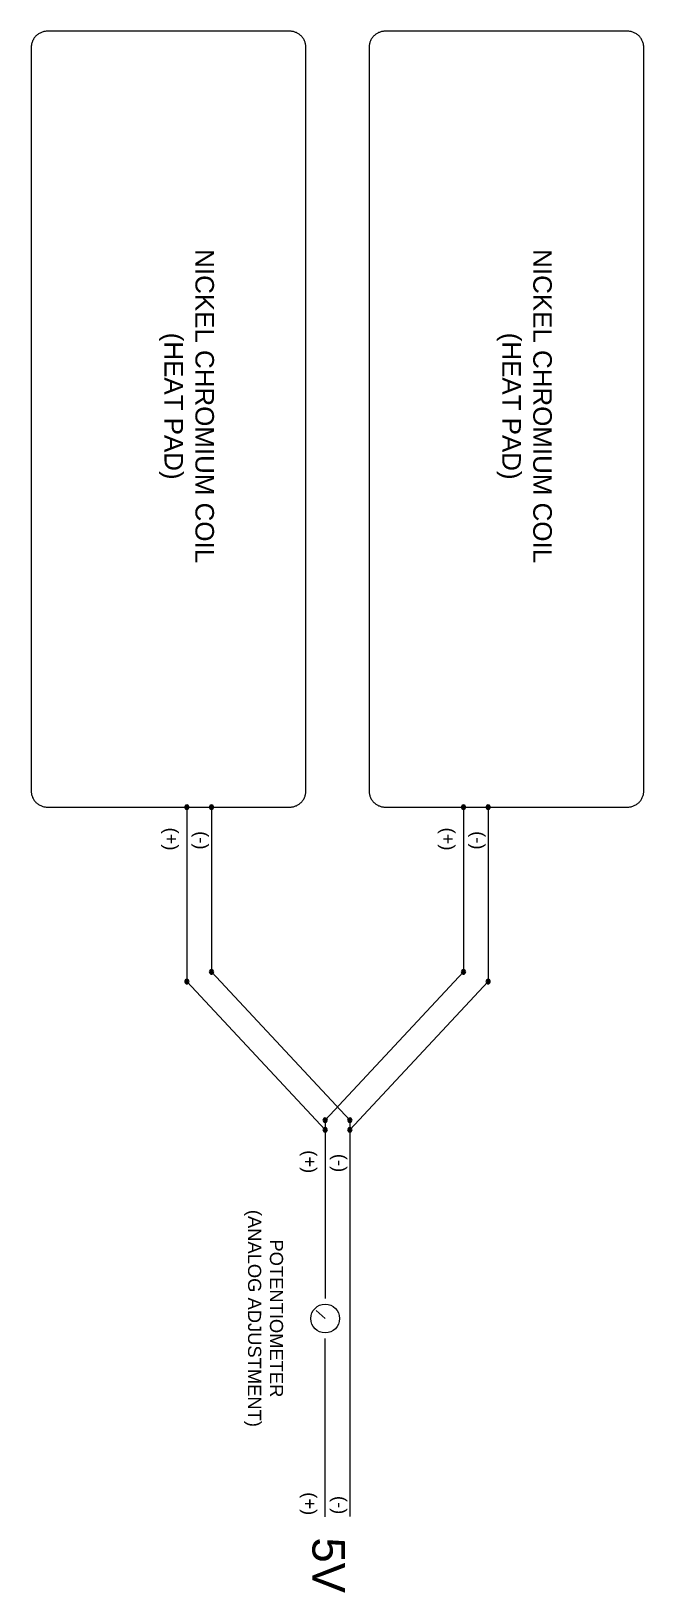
# Model space of a CAD drawing. Header units: inches. Extents: x 1044.9 to 1054.2, y 217.3 to 240.9.
import ezdxf

# ---------------------------------------------------------------- set-up
doc = ezdxf.new("R2010")
doc.units = ezdxf.units.IN
doc.header["$MEASUREMENT"] = 0
doc.layers.add('CALLOUTS', color=7, linetype='Continuous', true_color=0x000000)
doc.layers.add('Layer 1', color=7, linetype='Continuous', true_color=0x000000)
doc.styles.add('Default', font='arial.ttf')

msp = doc.modelspace()

# ---------------------------------------------------------------- texts
at = {"layer": 'CALLOUTS', "rotation": 270, "style": 'Default'}
for s, insert, char_height, width, attachment_point in [('{\\fArial;NICKEL CHROMIUM COIL}\\P{\\fArial;(HEAT PAD)}', (1047.706, 235.247), 0.28039, 9.92625, 2), ('{\\fArial;NICKEL CHROMIUM COIL}\\P{\\fArial;(HEAT PAD)}', (1052.811, 235.247), 0.28039, 9.92625, 2), ('(+)', (1047.166, 228.879), 0.1985, 1.06792, 1), ('(-)', (1047.622, 228.824), 0.1985, 0.92769, 1), ('(+)', (1051.347, 228.879), 0.1985, 1.06792, 1), ('(-)', (1051.803, 228.824), 0.1985, 0.92769, 1), ('(+)', (1049.257, 224.003), 0.1985, 1.06792, 1), ('(-)', (1049.713, 223.948), 0.1985, 0.92769, 1), ('{\\fArial;POTENTIOMETER}\\P{\\fArial;(ANALOG ADJUSTMENT)}', (1048.75, 221.462), 0.19848, 6.87999, 2), ('(+)', (1049.257, 218.835), 0.1985, 1.06792, 1), ('(-)', (1049.713, 218.779), 0.1985, 0.92769, 1), ('5V', (1049.684, 218.152), 0.491, 2.64175, 1)]:
    msp.add_mtext(s, dxfattribs=dict(at, insert=insert, char_height=char_height, width=width, attachment_point=attachment_point))

# ---------------------------------------------------------------- hatches: boundary and pattern name
at = {"layer": 'Layer 1', "true_color": 0x000000, "extrusion": (0, 0, -1)}
for points in [[(-1047.296, 229.217), (-1047.296, 229.217), (-1047.297, 229.217), (-1047.297, 229.217), (-1047.297, 229.217), (-1047.298, 229.217), (-1047.298, 229.217), (-1047.298, 229.217), (-1047.299, 229.217), (-1047.299, 229.217), (-1047.299, 229.217), (-1047.3, 229.217), (-1047.301, 229.216), (-1047.301, 229.216), (-1047.302, 229.216), (-1047.303, 229.216), (-1047.303, 229.216), (-1047.304, 229.216), (-1047.305, 229.215), (-1047.305, 229.215), (-1047.306, 229.215), (-1047.307, 229.215), (-1047.307, 229.214), (-1047.308, 229.214), (-1047.309, 229.214), (-1047.309, 229.213), (-1047.31, 229.213), (-1047.31, 229.213), (-1047.311, 229.212), (-1047.312, 229.212), (-1047.312, 229.211), (-1047.313, 229.211), (-1047.313, 229.211), (-1047.314, 229.21), (-1047.315, 229.21), (-1047.315, 229.209), (-1047.316, 229.209), (-1047.316, 229.208), (-1047.317, 229.208), (-1047.317, 229.207), (-1047.318, 229.206), (-1047.318, 229.206), (-1047.319, 229.205), (-1047.319, 229.205), (-1047.32, 229.204), (-1047.32, 229.204), (-1047.32, 229.203), (-1047.321, 229.202), (-1047.321, 229.202), (-1047.322, 229.201), (-1047.322, 229.2), (-1047.322, 229.2), (-1047.323, 229.199), (-1047.323, 229.199), (-1047.323, 229.198), (-1047.323, 229.197), (-1047.324, 229.197), (-1047.324, 229.196), (-1047.324, 229.195), (-1047.324, 229.195), (-1047.324, 229.194), (-1047.324, 229.193), (-1047.325, 229.193), (-1047.325, 229.192), (-1047.325, 229.191), (-1047.325, 229.191), (-1047.325, 229.191), (-1047.325, 229.19), (-1047.325, 229.19), (-1047.325, 229.19), (-1047.325, 229.189), (-1047.325, 229.189), (-1047.325, 229.189), (-1047.325, 229.188), (-1047.325, 229.188), (-1047.325, 229.188), (-1047.325, 229.187), (-1047.325, 229.187), (-1047.325, 229.187), (-1047.325, 229.186), (-1047.325, 229.186), (-1047.325, 229.186), (-1047.325, 229.185), (-1047.325, 229.185), (-1047.325, 229.185), (-1047.325, 229.184), (-1047.325, 229.183), (-1047.324, 229.182), (-1047.324, 229.182), (-1047.324, 229.181), (-1047.324, 229.18), (-1047.324, 229.18), (-1047.324, 229.179), (-1047.323, 229.178), (-1047.323, 229.178), (-1047.323, 229.177), (-1047.323, 229.177), (-1047.322, 229.176), (-1047.322, 229.175), (-1047.322, 229.175), (-1047.321, 229.174), (-1047.321, 229.173), (-1047.32, 229.173), (-1047.32, 229.172), (-1047.32, 229.172), (-1047.319, 229.171), (-1047.319, 229.17), (-1047.318, 229.17), (-1047.318, 229.169), (-1047.317, 229.169), (-1047.317, 229.168), (-1047.316, 229.168), (-1047.316, 229.167), (-1047.315, 229.167), (-1047.315, 229.166), (-1047.314, 229.166), (-1047.313, 229.165), (-1047.313, 229.165), (-1047.312, 229.164), (-1047.312, 229.164), (-1047.311, 229.163), (-1047.31, 229.163), (-1047.31, 229.163), (-1047.309, 229.162), (-1047.309, 229.162), (-1047.308, 229.162), (-1047.307, 229.161), (-1047.307, 229.161), (-1047.306, 229.161), (-1047.305, 229.16), (-1047.305, 229.16), (-1047.304, 229.16), (-1047.303, 229.16), (-1047.303, 229.16), (-1047.302, 229.159), (-1047.301, 229.159), (-1047.301, 229.159), (-1047.3, 229.159), (-1047.299, 229.159), (-1047.299, 229.159), (-1047.299, 229.159), (-1047.298, 229.159), (-1047.298, 229.159), (-1047.298, 229.159), (-1047.297, 229.159), (-1047.297, 229.159), (-1047.297, 229.159), (-1047.296, 229.159), (-1047.296, 229.159), (-1047.296, 229.159), (-1047.295, 229.159), (-1047.295, 229.159), (-1047.295, 229.159), (-1047.294, 229.159), (-1047.294, 229.159), (-1047.294, 229.159), (-1047.293, 229.159), (-1047.293, 229.159), (-1047.293, 229.159), (-1047.292, 229.159), (-1047.291, 229.159), (-1047.291, 229.159), (-1047.29, 229.159), (-1047.289, 229.16), (-1047.289, 229.16), (-1047.288, 229.16), (-1047.287, 229.16), (-1047.287, 229.16), (-1047.286, 229.161), (-1047.285, 229.161), (-1047.285, 229.161), (-1047.284, 229.162), (-1047.283, 229.162), (-1047.283, 229.162), (-1047.282, 229.163), (-1047.282, 229.163), (-1047.281, 229.163), (-1047.28, 229.164), (-1047.28, 229.164), (-1047.279, 229.165), (-1047.279, 229.165), (-1047.278, 229.166), (-1047.277, 229.166), (-1047.277, 229.167), (-1047.276, 229.167), (-1047.276, 229.168), (-1047.275, 229.168), (-1047.275, 229.169), (-1047.274, 229.169), (-1047.274, 229.17), (-1047.273, 229.17), (-1047.273, 229.171), (-1047.272, 229.172), (-1047.272, 229.172), (-1047.272, 229.173), (-1047.271, 229.173), (-1047.271, 229.174), (-1047.27, 229.175), (-1047.27, 229.175), (-1047.27, 229.176), (-1047.269, 229.177), (-1047.269, 229.177), (-1047.269, 229.178), (-1047.269, 229.178), (-1047.268, 229.179), (-1047.268, 229.18), (-1047.268, 229.18), (-1047.268, 229.181), (-1047.268, 229.182), (-1047.267, 229.182), (-1047.267, 229.183), (-1047.267, 229.184), (-1047.267, 229.185), (-1047.267, 229.185), (-1047.267, 229.185), (-1047.267, 229.186), (-1047.267, 229.186), (-1047.267, 229.186), (-1047.267, 229.187), (-1047.267, 229.187), (-1047.267, 229.187), (-1047.267, 229.188), (-1047.267, 229.188), (-1047.267, 229.188), (-1047.267, 229.189), (-1047.267, 229.189), (-1047.267, 229.189), (-1047.267, 229.19), (-1047.267, 229.19), (-1047.267, 229.19), (-1047.267, 229.191), (-1047.267, 229.191), (-1047.267, 229.191), (-1047.267, 229.192), (-1047.267, 229.193), (-1047.267, 229.193), (-1047.268, 229.194), (-1047.268, 229.195), (-1047.268, 229.195), (-1047.268, 229.196), (-1047.268, 229.197), (-1047.269, 229.197), (-1047.269, 229.198), (-1047.269, 229.199), (-1047.269, 229.199), (-1047.27, 229.2), (-1047.27, 229.2), (-1047.27, 229.201), (-1047.271, 229.202), (-1047.271, 229.202), (-1047.272, 229.203), (-1047.272, 229.204), (-1047.272, 229.204), (-1047.273, 229.205), (-1047.273, 229.205), (-1047.274, 229.206), (-1047.274, 229.206), (-1047.275, 229.207), (-1047.275, 229.208), (-1047.276, 229.208), (-1047.276, 229.209), (-1047.277, 229.209), (-1047.277, 229.21), (-1047.278, 229.21), (-1047.279, 229.211), (-1047.279, 229.211), (-1047.28, 229.211), (-1047.28, 229.212), (-1047.281, 229.212), (-1047.282, 229.213), (-1047.282, 229.213), (-1047.283, 229.213), (-1047.283, 229.214), (-1047.284, 229.214), (-1047.285, 229.214), (-1047.285, 229.215), (-1047.286, 229.215), (-1047.287, 229.215), (-1047.287, 229.215), (-1047.288, 229.216), (-1047.289, 229.216), (-1047.289, 229.216), (-1047.29, 229.216), (-1047.291, 229.216), (-1047.291, 229.216), (-1047.292, 229.217), (-1047.293, 229.217), (-1047.293, 229.217), (-1047.293, 229.217), (-1047.294, 229.217), (-1047.294, 229.217), (-1047.294, 229.217), (-1047.295, 229.217), (-1047.295, 229.217), (-1047.295, 229.217), (-1047.296, 229.217)], [(-1047.668, 229.217), (-1047.668, 229.217), (-1047.669, 229.217), (-1047.669, 229.217), (-1047.669, 229.217), (-1047.67, 229.217), (-1047.67, 229.217), (-1047.67, 229.217), (-1047.671, 229.217), (-1047.671, 229.217), (-1047.672, 229.217), (-1047.672, 229.217), (-1047.673, 229.216), (-1047.674, 229.216), (-1047.674, 229.216), (-1047.675, 229.216), (-1047.676, 229.216), (-1047.676, 229.216), (-1047.677, 229.215), (-1047.678, 229.215), (-1047.678, 229.215), (-1047.679, 229.215), (-1047.679, 229.214), (-1047.68, 229.214), (-1047.681, 229.214), (-1047.681, 229.213), (-1047.682, 229.213), (-1047.683, 229.213), (-1047.683, 229.212), (-1047.684, 229.212), (-1047.684, 229.211), (-1047.685, 229.211), (-1047.686, 229.211), (-1047.686, 229.21), (-1047.687, 229.21), (-1047.687, 229.209), (-1047.688, 229.209), (-1047.688, 229.208), (-1047.689, 229.208), (-1047.689, 229.207), (-1047.69, 229.206), (-1047.69, 229.206), (-1047.691, 229.205), (-1047.691, 229.205), (-1047.692, 229.204), (-1047.692, 229.204), (-1047.693, 229.203), (-1047.693, 229.202), (-1047.693, 229.202), (-1047.694, 229.201), (-1047.694, 229.2), (-1047.694, 229.2), (-1047.695, 229.199), (-1047.695, 229.199), (-1047.695, 229.198), (-1047.696, 229.197), (-1047.696, 229.197), (-1047.696, 229.196), (-1047.696, 229.195), (-1047.696, 229.195), (-1047.697, 229.194), (-1047.697, 229.193), (-1047.697, 229.193), (-1047.697, 229.192), (-1047.697, 229.191), (-1047.697, 229.191), (-1047.697, 229.191), (-1047.697, 229.19), (-1047.697, 229.19), (-1047.697, 229.19), (-1047.697, 229.189), (-1047.697, 229.189), (-1047.697, 229.189), (-1047.697, 229.188), (-1047.697, 229.188), (-1047.697, 229.188), (-1047.697, 229.187), (-1047.697, 229.187), (-1047.697, 229.187), (-1047.697, 229.186), (-1047.697, 229.186), (-1047.697, 229.186), (-1047.697, 229.185), (-1047.697, 229.185), (-1047.697, 229.185), (-1047.697, 229.184), (-1047.697, 229.183), (-1047.697, 229.182), (-1047.697, 229.182), (-1047.696, 229.181), (-1047.696, 229.18), (-1047.696, 229.18), (-1047.696, 229.179), (-1047.696, 229.178), (-1047.695, 229.178), (-1047.695, 229.177), (-1047.695, 229.177), (-1047.694, 229.176), (-1047.694, 229.175), (-1047.694, 229.175), (-1047.693, 229.174), (-1047.693, 229.173), (-1047.693, 229.173), (-1047.692, 229.172), (-1047.692, 229.172), (-1047.691, 229.171), (-1047.691, 229.17), (-1047.69, 229.17), (-1047.69, 229.169), (-1047.689, 229.169), (-1047.689, 229.168), (-1047.688, 229.168), (-1047.688, 229.167), (-1047.687, 229.167), (-1047.687, 229.166), (-1047.686, 229.166), (-1047.686, 229.165), (-1047.685, 229.165), (-1047.684, 229.164), (-1047.684, 229.164), (-1047.683, 229.163), (-1047.683, 229.163), (-1047.682, 229.163), (-1047.681, 229.162), (-1047.681, 229.162), (-1047.68, 229.162), (-1047.679, 229.161), (-1047.679, 229.161), (-1047.678, 229.161), (-1047.678, 229.16), (-1047.677, 229.16), (-1047.676, 229.16), (-1047.676, 229.16), (-1047.675, 229.16), (-1047.674, 229.159), (-1047.674, 229.159), (-1047.673, 229.159), (-1047.672, 229.159), (-1047.672, 229.159), (-1047.671, 229.159), (-1047.671, 229.159), (-1047.67, 229.159), (-1047.67, 229.159), (-1047.67, 229.159), (-1047.669, 229.159), (-1047.669, 229.159), (-1047.669, 229.159), (-1047.668, 229.159), (-1047.668, 229.159), (-1047.668, 229.159), (-1047.667, 229.159), (-1047.667, 229.159), (-1047.667, 229.159), (-1047.666, 229.159), (-1047.666, 229.159), (-1047.666, 229.159), (-1047.665, 229.159), (-1047.665, 229.159), (-1047.665, 229.159), (-1047.664, 229.159), (-1047.663, 229.159), (-1047.663, 229.159), (-1047.662, 229.159), (-1047.661, 229.16), (-1047.661, 229.16), (-1047.66, 229.16), (-1047.659, 229.16), (-1047.659, 229.16), (-1047.658, 229.161), (-1047.657, 229.161), (-1047.657, 229.161), (-1047.656, 229.162), (-1047.656, 229.162), (-1047.655, 229.162), (-1047.654, 229.163), (-1047.654, 229.163), (-1047.653, 229.163), (-1047.652, 229.164), (-1047.652, 229.164), (-1047.651, 229.165), (-1047.651, 229.165), (-1047.65, 229.166), (-1047.65, 229.166), (-1047.649, 229.167), (-1047.648, 229.167), (-1047.648, 229.168), (-1047.647, 229.168), (-1047.647, 229.169), (-1047.646, 229.169), (-1047.646, 229.17), (-1047.645, 229.17), (-1047.645, 229.171), (-1047.645, 229.172), (-1047.644, 229.172), (-1047.644, 229.173), (-1047.643, 229.173), (-1047.643, 229.174), (-1047.643, 229.175), (-1047.642, 229.175), (-1047.642, 229.176), (-1047.642, 229.177), (-1047.641, 229.177), (-1047.641, 229.178), (-1047.641, 229.178), (-1047.641, 229.179), (-1047.64, 229.18), (-1047.64, 229.18), (-1047.64, 229.181), (-1047.64, 229.182), (-1047.64, 229.182), (-1047.64, 229.183), (-1047.639, 229.184), (-1047.639, 229.185), (-1047.639, 229.185), (-1047.639, 229.185), (-1047.639, 229.186), (-1047.639, 229.186), (-1047.639, 229.186), (-1047.639, 229.187), (-1047.639, 229.187), (-1047.639, 229.187), (-1047.639, 229.188), (-1047.639, 229.188), (-1047.639, 229.188), (-1047.639, 229.189), (-1047.639, 229.189), (-1047.639, 229.189), (-1047.639, 229.19), (-1047.639, 229.19), (-1047.639, 229.19), (-1047.639, 229.191), (-1047.639, 229.191), (-1047.639, 229.191), (-1047.639, 229.192), (-1047.64, 229.193), (-1047.64, 229.193), (-1047.64, 229.194), (-1047.64, 229.195), (-1047.64, 229.195), (-1047.64, 229.196), (-1047.641, 229.197), (-1047.641, 229.197), (-1047.641, 229.198), (-1047.641, 229.199), (-1047.642, 229.199), (-1047.642, 229.2), (-1047.642, 229.2), (-1047.643, 229.201), (-1047.643, 229.202), (-1047.643, 229.202), (-1047.644, 229.203), (-1047.644, 229.204), (-1047.645, 229.204), (-1047.645, 229.205), (-1047.645, 229.205), (-1047.646, 229.206), (-1047.646, 229.206), (-1047.647, 229.207), (-1047.647, 229.208), (-1047.648, 229.208), (-1047.648, 229.209), (-1047.649, 229.209), (-1047.65, 229.21), (-1047.65, 229.21), (-1047.651, 229.211), (-1047.651, 229.211), (-1047.652, 229.211), (-1047.652, 229.212), (-1047.653, 229.212), (-1047.654, 229.213), (-1047.654, 229.213), (-1047.655, 229.213), (-1047.656, 229.214), (-1047.656, 229.214), (-1047.657, 229.214), (-1047.657, 229.215), (-1047.658, 229.215), (-1047.659, 229.215), (-1047.659, 229.215), (-1047.66, 229.216), (-1047.661, 229.216), (-1047.661, 229.216), (-1047.662, 229.216), (-1047.663, 229.216), (-1047.663, 229.216), (-1047.664, 229.217), (-1047.665, 229.217), (-1047.665, 229.217), (-1047.665, 229.217), (-1047.666, 229.217), (-1047.666, 229.217), (-1047.666, 229.217), (-1047.667, 229.217), (-1047.667, 229.217), (-1047.667, 229.217), (-1047.668, 229.217)], [(-1051.477, 229.217), (-1051.477, 229.217), (-1051.478, 229.217), (-1051.478, 229.217), (-1051.478, 229.217), (-1051.479, 229.217), (-1051.479, 229.217), (-1051.479, 229.217), (-1051.48, 229.217), (-1051.48, 229.217), (-1051.48, 229.217), (-1051.481, 229.217), (-1051.482, 229.216), (-1051.482, 229.216), (-1051.483, 229.216), (-1051.484, 229.216), (-1051.484, 229.216), (-1051.485, 229.216), (-1051.486, 229.215), (-1051.486, 229.215), (-1051.487, 229.215), (-1051.488, 229.215), (-1051.488, 229.214), (-1051.489, 229.214), (-1051.49, 229.214), (-1051.49, 229.213), (-1051.491, 229.213), (-1051.492, 229.213), (-1051.492, 229.212), (-1051.493, 229.212), (-1051.493, 229.211), (-1051.494, 229.211), (-1051.495, 229.211), (-1051.495, 229.21), (-1051.496, 229.21), (-1051.496, 229.209), (-1051.497, 229.209), (-1051.497, 229.208), (-1051.498, 229.208), (-1051.498, 229.207), (-1051.499, 229.206), (-1051.499, 229.206), (-1051.5, 229.205), (-1051.5, 229.205), (-1051.501, 229.204), (-1051.501, 229.204), (-1051.501, 229.203), (-1051.502, 229.202), (-1051.502, 229.202), (-1051.503, 229.201), (-1051.503, 229.2), (-1051.503, 229.2), (-1051.504, 229.199), (-1051.504, 229.199), (-1051.504, 229.198), (-1051.504, 229.197), (-1051.505, 229.197), (-1051.505, 229.196), (-1051.505, 229.195), (-1051.505, 229.195), (-1051.505, 229.194), (-1051.506, 229.193), (-1051.506, 229.193), (-1051.506, 229.192), (-1051.506, 229.191), (-1051.506, 229.191), (-1051.506, 229.191), (-1051.506, 229.19), (-1051.506, 229.19), (-1051.506, 229.19), (-1051.506, 229.189), (-1051.506, 229.189), (-1051.506, 229.189), (-1051.506, 229.188), (-1051.506, 229.188), (-1051.506, 229.188), (-1051.506, 229.187), (-1051.506, 229.187), (-1051.506, 229.187), (-1051.506, 229.186), (-1051.506, 229.186), (-1051.506, 229.186), (-1051.506, 229.185), (-1051.506, 229.185), (-1051.506, 229.185), (-1051.506, 229.184), (-1051.506, 229.183), (-1051.506, 229.182), (-1051.505, 229.182), (-1051.505, 229.181), (-1051.505, 229.18), (-1051.505, 229.18), (-1051.505, 229.179), (-1051.504, 229.178), (-1051.504, 229.178), (-1051.504, 229.177), (-1051.504, 229.177), (-1051.503, 229.176), (-1051.503, 229.175), (-1051.503, 229.175), (-1051.502, 229.174), (-1051.502, 229.173), (-1051.501, 229.173), (-1051.501, 229.172), (-1051.501, 229.172), (-1051.5, 229.171), (-1051.5, 229.17), (-1051.499, 229.17), (-1051.499, 229.169), (-1051.498, 229.169), (-1051.498, 229.168), (-1051.497, 229.168), (-1051.497, 229.167), (-1051.496, 229.167), (-1051.496, 229.166), (-1051.495, 229.166), (-1051.495, 229.165), (-1051.494, 229.165), (-1051.493, 229.164), (-1051.493, 229.164), (-1051.492, 229.163), (-1051.492, 229.163), (-1051.491, 229.163), (-1051.49, 229.162), (-1051.49, 229.162), (-1051.489, 229.162), (-1051.488, 229.161), (-1051.488, 229.161), (-1051.487, 229.161), (-1051.486, 229.16), (-1051.486, 229.16), (-1051.485, 229.16), (-1051.484, 229.16), (-1051.484, 229.16), (-1051.483, 229.159), (-1051.482, 229.159), (-1051.482, 229.159), (-1051.481, 229.159), (-1051.48, 229.159), (-1051.48, 229.159), (-1051.48, 229.159), (-1051.479, 229.159), (-1051.479, 229.159), (-1051.479, 229.159), (-1051.478, 229.159), (-1051.478, 229.159), (-1051.478, 229.159), (-1051.477, 229.159), (-1051.477, 229.159), (-1051.477, 229.159), (-1051.476, 229.159), (-1051.476, 229.159), (-1051.476, 229.159), (-1051.475, 229.159), (-1051.475, 229.159), (-1051.475, 229.159), (-1051.474, 229.159), (-1051.474, 229.159), (-1051.474, 229.159), (-1051.473, 229.159), (-1051.472, 229.159), (-1051.472, 229.159), (-1051.471, 229.159), (-1051.47, 229.16), (-1051.47, 229.16), (-1051.469, 229.16), (-1051.468, 229.16), (-1051.468, 229.16), (-1051.467, 229.161), (-1051.466, 229.161), (-1051.466, 229.161), (-1051.465, 229.162), (-1051.464, 229.162), (-1051.464, 229.162), (-1051.463, 229.163), (-1051.463, 229.163), (-1051.462, 229.163), (-1051.461, 229.164), (-1051.461, 229.164), (-1051.46, 229.165), (-1051.46, 229.165), (-1051.459, 229.166), (-1051.458, 229.166), (-1051.458, 229.167), (-1051.457, 229.167), (-1051.457, 229.168), (-1051.456, 229.168), (-1051.456, 229.169), (-1051.455, 229.169), (-1051.455, 229.17), (-1051.454, 229.17), (-1051.454, 229.171), (-1051.453, 229.172), (-1051.453, 229.172), (-1051.453, 229.173), (-1051.452, 229.173), (-1051.452, 229.174), (-1051.451, 229.175), (-1051.451, 229.175), (-1051.451, 229.176), (-1051.45, 229.177), (-1051.45, 229.177), (-1051.45, 229.178), (-1051.45, 229.178), (-1051.449, 229.179), (-1051.449, 229.18), (-1051.449, 229.18), (-1051.449, 229.181), (-1051.449, 229.182), (-1051.449, 229.182), (-1051.448, 229.183), (-1051.448, 229.184), (-1051.448, 229.185), (-1051.448, 229.185), (-1051.448, 229.185), (-1051.448, 229.186), (-1051.448, 229.186), (-1051.448, 229.186), (-1051.448, 229.187), (-1051.448, 229.187), (-1051.448, 229.187), (-1051.448, 229.188), (-1051.448, 229.188), (-1051.448, 229.188), (-1051.448, 229.189), (-1051.448, 229.189), (-1051.448, 229.189), (-1051.448, 229.19), (-1051.448, 229.19), (-1051.448, 229.19), (-1051.448, 229.191), (-1051.448, 229.191), (-1051.448, 229.191), (-1051.448, 229.192), (-1051.448, 229.193), (-1051.449, 229.193), (-1051.449, 229.194), (-1051.449, 229.195), (-1051.449, 229.195), (-1051.449, 229.196), (-1051.449, 229.197), (-1051.45, 229.197), (-1051.45, 229.198), (-1051.45, 229.199), (-1051.45, 229.199), (-1051.451, 229.2), (-1051.451, 229.2), (-1051.451, 229.201), (-1051.452, 229.202), (-1051.452, 229.202), (-1051.453, 229.203), (-1051.453, 229.204), (-1051.453, 229.204), (-1051.454, 229.205), (-1051.454, 229.205), (-1051.455, 229.206), (-1051.455, 229.206), (-1051.456, 229.207), (-1051.456, 229.208), (-1051.457, 229.208), (-1051.457, 229.209), (-1051.458, 229.209), (-1051.458, 229.21), (-1051.459, 229.21), (-1051.46, 229.211), (-1051.46, 229.211), (-1051.461, 229.211), (-1051.461, 229.212), (-1051.462, 229.212), (-1051.463, 229.213), (-1051.463, 229.213), (-1051.464, 229.213), (-1051.464, 229.214), (-1051.465, 229.214), (-1051.466, 229.214), (-1051.466, 229.215), (-1051.467, 229.215), (-1051.468, 229.215), (-1051.468, 229.215), (-1051.469, 229.216), (-1051.47, 229.216), (-1051.47, 229.216), (-1051.471, 229.216), (-1051.472, 229.216), (-1051.472, 229.216), (-1051.473, 229.217), (-1051.474, 229.217), (-1051.474, 229.217), (-1051.474, 229.217), (-1051.475, 229.217), (-1051.475, 229.217), (-1051.475, 229.217), (-1051.476, 229.217), (-1051.476, 229.217), (-1051.476, 229.217), (-1051.477, 229.217)], [(-1051.849, 229.217), (-1051.85, 229.217), (-1051.85, 229.217), (-1051.85, 229.217), (-1051.851, 229.217), (-1051.851, 229.217), (-1051.851, 229.217), (-1051.852, 229.217), (-1051.852, 229.217), (-1051.852, 229.217), (-1051.853, 229.217), (-1051.853, 229.217), (-1051.854, 229.216), (-1051.855, 229.216), (-1051.855, 229.216), (-1051.856, 229.216), (-1051.857, 229.216), (-1051.857, 229.216), (-1051.858, 229.215), (-1051.859, 229.215), (-1051.859, 229.215), (-1051.86, 229.215), (-1051.861, 229.214), (-1051.861, 229.214), (-1051.862, 229.214), (-1051.862, 229.213), (-1051.863, 229.213), (-1051.864, 229.213), (-1051.864, 229.212), (-1051.865, 229.212), (-1051.866, 229.211), (-1051.866, 229.211), (-1051.867, 229.211), (-1051.867, 229.21), (-1051.868, 229.21), (-1051.868, 229.209), (-1051.869, 229.209), (-1051.869, 229.208), (-1051.87, 229.208), (-1051.87, 229.207), (-1051.871, 229.206), (-1051.871, 229.206), (-1051.872, 229.205), (-1051.872, 229.205), (-1051.873, 229.204), (-1051.873, 229.204), (-1051.874, 229.203), (-1051.874, 229.202), (-1051.874, 229.202), (-1051.875, 229.201), (-1051.875, 229.2), (-1051.875, 229.2), (-1051.876, 229.199), (-1051.876, 229.199), (-1051.876, 229.198), (-1051.877, 229.197), (-1051.877, 229.197), (-1051.877, 229.196), (-1051.877, 229.195), (-1051.877, 229.195), (-1051.878, 229.194), (-1051.878, 229.193), (-1051.878, 229.193), (-1051.878, 229.192), (-1051.878, 229.191), (-1051.878, 229.191), (-1051.878, 229.191), (-1051.878, 229.19), (-1051.878, 229.19), (-1051.878, 229.19), (-1051.878, 229.189), (-1051.878, 229.189), (-1051.878, 229.189), (-1051.878, 229.188), (-1051.878, 229.188), (-1051.878, 229.188), (-1051.878, 229.187), (-1051.878, 229.187), (-1051.878, 229.187), (-1051.878, 229.186), (-1051.878, 229.186), (-1051.878, 229.186), (-1051.878, 229.185), (-1051.878, 229.185), (-1051.878, 229.185), (-1051.878, 229.184), (-1051.878, 229.183), (-1051.878, 229.182), (-1051.878, 229.182), (-1051.877, 229.181), (-1051.877, 229.18), (-1051.877, 229.18), (-1051.877, 229.179), (-1051.877, 229.178), (-1051.876, 229.178), (-1051.876, 229.177), (-1051.876, 229.177), (-1051.875, 229.176), (-1051.875, 229.175), (-1051.875, 229.175), (-1051.874, 229.174), (-1051.874, 229.173), (-1051.874, 229.173), (-1051.873, 229.172), (-1051.873, 229.172), (-1051.872, 229.171), (-1051.872, 229.17), (-1051.871, 229.17), (-1051.871, 229.169), (-1051.87, 229.169), (-1051.87, 229.168), (-1051.869, 229.168), (-1051.869, 229.167), (-1051.868, 229.167), (-1051.868, 229.166), (-1051.867, 229.166), (-1051.867, 229.165), (-1051.866, 229.165), (-1051.866, 229.164), (-1051.865, 229.164), (-1051.864, 229.163), (-1051.864, 229.163), (-1051.863, 229.163), (-1051.862, 229.162), (-1051.862, 229.162), (-1051.861, 229.162), (-1051.861, 229.161), (-1051.86, 229.161), (-1051.859, 229.161), (-1051.859, 229.16), (-1051.858, 229.16), (-1051.857, 229.16), (-1051.857, 229.16), (-1051.856, 229.16), (-1051.855, 229.159), (-1051.855, 229.159), (-1051.854, 229.159), (-1051.853, 229.159), (-1051.853, 229.159), (-1051.852, 229.159), (-1051.852, 229.159), (-1051.852, 229.159), (-1051.851, 229.159), (-1051.851, 229.159), (-1051.851, 229.159), (-1051.85, 229.159), (-1051.85, 229.159), (-1051.85, 229.159), (-1051.849, 229.159), (-1051.849, 229.159), (-1051.849, 229.159), (-1051.848, 229.159), (-1051.848, 229.159), (-1051.848, 229.159), (-1051.847, 229.159), (-1051.847, 229.159), (-1051.847, 229.159), (-1051.846, 229.159), (-1051.846, 229.159), (-1051.845, 229.159), (-1051.845, 229.159), (-1051.844, 229.159), (-1051.843, 229.159), (-1051.843, 229.16), (-1051.842, 229.16), (-1051.841, 229.16), (-1051.841, 229.16), (-1051.84, 229.16), (-1051.839, 229.161), (-1051.839, 229.161), (-1051.838, 229.161), (-1051.837, 229.162), (-1051.837, 229.162), (-1051.836, 229.162), (-1051.835, 229.163), (-1051.835, 229.163), (-1051.834, 229.163), (-1051.834, 229.164), (-1051.833, 229.164), (-1051.832, 229.165), (-1051.832, 229.165), (-1051.831, 229.166), (-1051.831, 229.166), (-1051.83, 229.167), (-1051.83, 229.167), (-1051.829, 229.168), (-1051.828, 229.168), (-1051.828, 229.169), (-1051.827, 229.169), (-1051.827, 229.17), (-1051.827, 229.17), (-1051.826, 229.171), (-1051.826, 229.172), (-1051.825, 229.172), (-1051.825, 229.173), (-1051.824, 229.173), (-1051.824, 229.174), (-1051.824, 229.175), (-1051.823, 229.175), (-1051.823, 229.176), (-1051.823, 229.177), (-1051.822, 229.177), (-1051.822, 229.178), (-1051.822, 229.178), (-1051.822, 229.179), (-1051.821, 229.18), (-1051.821, 229.18), (-1051.821, 229.181), (-1051.821, 229.182), (-1051.821, 229.182), (-1051.821, 229.183), (-1051.821, 229.184), (-1051.82, 229.185), (-1051.82, 229.185), (-1051.82, 229.185), (-1051.82, 229.186), (-1051.82, 229.186), (-1051.82, 229.186), (-1051.82, 229.187), (-1051.82, 229.187), (-1051.82, 229.187), (-1051.82, 229.188), (-1051.82, 229.188), (-1051.82, 229.188), (-1051.82, 229.189), (-1051.82, 229.189), (-1051.82, 229.189), (-1051.82, 229.19), (-1051.82, 229.19), (-1051.82, 229.19), (-1051.82, 229.191), (-1051.82, 229.191), (-1051.82, 229.191), (-1051.821, 229.192), (-1051.821, 229.193), (-1051.821, 229.193), (-1051.821, 229.194), (-1051.821, 229.195), (-1051.821, 229.195), (-1051.821, 229.196), (-1051.822, 229.197), (-1051.822, 229.197), (-1051.822, 229.198), (-1051.822, 229.199), (-1051.823, 229.199), (-1051.823, 229.2), (-1051.823, 229.2), (-1051.824, 229.201), (-1051.824, 229.202), (-1051.824, 229.202), (-1051.825, 229.203), (-1051.825, 229.204), (-1051.826, 229.204), (-1051.826, 229.205), (-1051.827, 229.205), (-1051.827, 229.206), (-1051.827, 229.206), (-1051.828, 229.207), (-1051.828, 229.208), (-1051.829, 229.208), (-1051.83, 229.209), (-1051.83, 229.209), (-1051.831, 229.21), (-1051.831, 229.21), (-1051.832, 229.211), (-1051.832, 229.211), (-1051.833, 229.211), (-1051.834, 229.212), (-1051.834, 229.212), (-1051.835, 229.213), (-1051.835, 229.213), (-1051.836, 229.213), (-1051.837, 229.214), (-1051.837, 229.214), (-1051.838, 229.214), (-1051.839, 229.215), (-1051.839, 229.215), (-1051.84, 229.215), (-1051.841, 229.215), (-1051.841, 229.216), (-1051.842, 229.216), (-1051.843, 229.216), (-1051.843, 229.216), (-1051.844, 229.216), (-1051.845, 229.216), (-1051.845, 229.217), (-1051.846, 229.217), (-1051.846, 229.217), (-1051.847, 229.217), (-1051.847, 229.217), (-1051.847, 229.217), (-1051.848, 229.217), (-1051.848, 229.217), (-1051.848, 229.217), (-1051.849, 229.217), (-1051.849, 229.217)], [(-1047.296, 226.58), (-1047.296, 226.58), (-1047.297, 226.58), (-1047.297, 226.58), (-1047.297, 226.58), (-1047.298, 226.58), (-1047.298, 226.58), (-1047.298, 226.58), (-1047.299, 226.58), (-1047.299, 226.58), (-1047.299, 226.58), (-1047.3, 226.58), (-1047.301, 226.58), (-1047.301, 226.58), (-1047.302, 226.58), (-1047.303, 226.58), (-1047.303, 226.579), (-1047.304, 226.579), (-1047.305, 226.579), (-1047.305, 226.579), (-1047.306, 226.579), (-1047.307, 226.578), (-1047.307, 226.578), (-1047.308, 226.578), (-1047.309, 226.577), (-1047.309, 226.577), (-1047.31, 226.577), (-1047.31, 226.576), (-1047.311, 226.576), (-1047.312, 226.575), (-1047.312, 226.575), (-1047.313, 226.575), (-1047.313, 226.574), (-1047.314, 226.574), (-1047.315, 226.573), (-1047.315, 226.573), (-1047.316, 226.572), (-1047.316, 226.572), (-1047.317, 226.571), (-1047.317, 226.571), (-1047.318, 226.57), (-1047.318, 226.569), (-1047.319, 226.569), (-1047.319, 226.568), (-1047.32, 226.568), (-1047.32, 226.567), (-1047.32, 226.566), (-1047.321, 226.566), (-1047.321, 226.565), (-1047.322, 226.565), (-1047.322, 226.564), (-1047.322, 226.563), (-1047.323, 226.563), (-1047.323, 226.562), (-1047.323, 226.561), (-1047.323, 226.561), (-1047.324, 226.56), (-1047.324, 226.559), (-1047.324, 226.559), (-1047.324, 226.558), (-1047.324, 226.557), (-1047.324, 226.557), (-1047.325, 226.556), (-1047.325, 226.555), (-1047.325, 226.555), (-1047.325, 226.554), (-1047.325, 226.554), (-1047.325, 226.554), (-1047.325, 226.553), (-1047.325, 226.553), (-1047.325, 226.553), (-1047.325, 226.552), (-1047.325, 226.552), (-1047.325, 226.552), (-1047.325, 226.551), (-1047.325, 226.551), (-1047.325, 226.551), (-1047.325, 226.55), (-1047.325, 226.55), (-1047.325, 226.55), (-1047.325, 226.549), (-1047.325, 226.549), (-1047.325, 226.549), (-1047.325, 226.548), (-1047.325, 226.548), (-1047.325, 226.547), (-1047.325, 226.547), (-1047.324, 226.546), (-1047.324, 226.545), (-1047.324, 226.545), (-1047.324, 226.544), (-1047.324, 226.543), (-1047.324, 226.543), (-1047.323, 226.542), (-1047.323, 226.541), (-1047.323, 226.541), (-1047.323, 226.54), (-1047.322, 226.539), (-1047.322, 226.539), (-1047.322, 226.538), (-1047.321, 226.538), (-1047.321, 226.537), (-1047.32, 226.536), (-1047.32, 226.536), (-1047.32, 226.535), (-1047.319, 226.535), (-1047.319, 226.534), (-1047.318, 226.533), (-1047.318, 226.533), (-1047.317, 226.532), (-1047.317, 226.532), (-1047.316, 226.531), (-1047.316, 226.531), (-1047.315, 226.53), (-1047.315, 226.53), (-1047.314, 226.529), (-1047.313, 226.529), (-1047.313, 226.528), (-1047.312, 226.528), (-1047.312, 226.527), (-1047.311, 226.527), (-1047.31, 226.527), (-1047.31, 226.526), (-1047.309, 226.526), (-1047.309, 226.525), (-1047.308, 226.525), (-1047.307, 226.525), (-1047.307, 226.525), (-1047.306, 226.524), (-1047.305, 226.524), (-1047.305, 226.524), (-1047.304, 226.524), (-1047.303, 226.523), (-1047.303, 226.523), (-1047.302, 226.523), (-1047.301, 226.523), (-1047.301, 226.523), (-1047.3, 226.523), (-1047.299, 226.523), (-1047.299, 226.523), (-1047.299, 226.523), (-1047.298, 226.523), (-1047.298, 226.523), (-1047.298, 226.523), (-1047.297, 226.523), (-1047.297, 226.523), (-1047.297, 226.523), (-1047.296, 226.523), (-1047.296, 226.523), (-1047.296, 226.523), (-1047.295, 226.523), (-1047.295, 226.523), (-1047.295, 226.523), (-1047.294, 226.523), (-1047.294, 226.523), (-1047.294, 226.523), (-1047.293, 226.523), (-1047.293, 226.523), (-1047.293, 226.523), (-1047.292, 226.523), (-1047.291, 226.523), (-1047.291, 226.523), (-1047.29, 226.523), (-1047.289, 226.523), (-1047.289, 226.523), (-1047.288, 226.524), (-1047.287, 226.524), (-1047.287, 226.524), (-1047.286, 226.524), (-1047.285, 226.525), (-1047.285, 226.525), (-1047.284, 226.525), (-1047.283, 226.525), (-1047.283, 226.526), (-1047.282, 226.526), (-1047.282, 226.527), (-1047.281, 226.527), (-1047.28, 226.527), (-1047.28, 226.528), (-1047.279, 226.528), (-1047.279, 226.529), (-1047.278, 226.529), (-1047.277, 226.53), (-1047.277, 226.53), (-1047.276, 226.531), (-1047.276, 226.531), (-1047.275, 226.532), (-1047.275, 226.532), (-1047.274, 226.533), (-1047.274, 226.533), (-1047.273, 226.534), (-1047.273, 226.535), (-1047.272, 226.535), (-1047.272, 226.536), (-1047.272, 226.536), (-1047.271, 226.537), (-1047.271, 226.538), (-1047.27, 226.538), (-1047.27, 226.539), (-1047.27, 226.539), (-1047.269, 226.54), (-1047.269, 226.541), (-1047.269, 226.541), (-1047.269, 226.542), (-1047.268, 226.543), (-1047.268, 226.543), (-1047.268, 226.544), (-1047.268, 226.545), (-1047.268, 226.545), (-1047.267, 226.546), (-1047.267, 226.547), (-1047.267, 226.547), (-1047.267, 226.548), (-1047.267, 226.548), (-1047.267, 226.549), (-1047.267, 226.549), (-1047.267, 226.549), (-1047.267, 226.55), (-1047.267, 226.55), (-1047.267, 226.55), (-1047.267, 226.551), (-1047.267, 226.551), (-1047.267, 226.551), (-1047.267, 226.552), (-1047.267, 226.552), (-1047.267, 226.552), (-1047.267, 226.553), (-1047.267, 226.553), (-1047.267, 226.553), (-1047.267, 226.554), (-1047.267, 226.554), (-1047.267, 226.554), (-1047.267, 226.555), (-1047.267, 226.555), (-1047.267, 226.556), (-1047.267, 226.557), (-1047.268, 226.557), (-1047.268, 226.558), (-1047.268, 226.559), (-1047.268, 226.559), (-1047.268, 226.56), (-1047.269, 226.561), (-1047.269, 226.561), (-1047.269, 226.562), (-1047.269, 226.563), (-1047.27, 226.563), (-1047.27, 226.564), (-1047.27, 226.565), (-1047.271, 226.565), (-1047.271, 226.566), (-1047.272, 226.566), (-1047.272, 226.567), (-1047.272, 226.568), (-1047.273, 226.568), (-1047.273, 226.569), (-1047.274, 226.569), (-1047.274, 226.57), (-1047.275, 226.571), (-1047.275, 226.571), (-1047.276, 226.572), (-1047.276, 226.572), (-1047.277, 226.573), (-1047.277, 226.573), (-1047.278, 226.574), (-1047.279, 226.574), (-1047.279, 226.575), (-1047.28, 226.575), (-1047.28, 226.575), (-1047.281, 226.576), (-1047.282, 226.576), (-1047.282, 226.577), (-1047.283, 226.577), (-1047.283, 226.577), (-1047.284, 226.578), (-1047.285, 226.578), (-1047.285, 226.578), (-1047.286, 226.579), (-1047.287, 226.579), (-1047.287, 226.579), (-1047.288, 226.579), (-1047.289, 226.579), (-1047.289, 226.58), (-1047.29, 226.58), (-1047.291, 226.58), (-1047.291, 226.58), (-1047.292, 226.58), (-1047.293, 226.58), (-1047.293, 226.58), (-1047.293, 226.58), (-1047.294, 226.58), (-1047.294, 226.58), (-1047.294, 226.58), (-1047.295, 226.58), (-1047.295, 226.58), (-1047.295, 226.58), (-1047.296, 226.58)], [(-1047.668, 226.727), (-1047.668, 226.727), (-1047.669, 226.727), (-1047.669, 226.727), (-1047.669, 226.727), (-1047.67, 226.727), (-1047.67, 226.727), (-1047.67, 226.727), (-1047.671, 226.727), (-1047.671, 226.727), (-1047.672, 226.727), (-1047.672, 226.727), (-1047.673, 226.727), (-1047.674, 226.727), (-1047.674, 226.726), (-1047.675, 226.726), (-1047.676, 226.726), (-1047.676, 226.726), (-1047.677, 226.726), (-1047.678, 226.725), (-1047.678, 226.725), (-1047.679, 226.725), (-1047.679, 226.725), (-1047.68, 226.724), (-1047.681, 226.724), (-1047.681, 226.724), (-1047.682, 226.723), (-1047.683, 226.723), (-1047.683, 226.723), (-1047.684, 226.722), (-1047.684, 226.722), (-1047.685, 226.721), (-1047.686, 226.721), (-1047.686, 226.72), (-1047.687, 226.72), (-1047.687, 226.719), (-1047.688, 226.719), (-1047.688, 226.718), (-1047.689, 226.718), (-1047.689, 226.717), (-1047.69, 226.717), (-1047.69, 226.716), (-1047.691, 226.716), (-1047.691, 226.715), (-1047.692, 226.714), (-1047.692, 226.714), (-1047.693, 226.713), (-1047.693, 226.713), (-1047.693, 226.712), (-1047.694, 226.711), (-1047.694, 226.711), (-1047.694, 226.71), (-1047.695, 226.709), (-1047.695, 226.709), (-1047.695, 226.708), (-1047.696, 226.707), (-1047.696, 226.707), (-1047.696, 226.706), (-1047.696, 226.705), (-1047.696, 226.705), (-1047.697, 226.704), (-1047.697, 226.703), (-1047.697, 226.703), (-1047.697, 226.702), (-1047.697, 226.701), (-1047.697, 226.701), (-1047.697, 226.701), (-1047.697, 226.7), (-1047.697, 226.7), (-1047.697, 226.7), (-1047.697, 226.699), (-1047.697, 226.699), (-1047.697, 226.699), (-1047.697, 226.698), (-1047.697, 226.698), (-1047.697, 226.698), (-1047.697, 226.697), (-1047.697, 226.697), (-1047.697, 226.697), (-1047.697, 226.696), (-1047.697, 226.696), (-1047.697, 226.696), (-1047.697, 226.695), (-1047.697, 226.695), (-1047.697, 226.695), (-1047.697, 226.694), (-1047.697, 226.693), (-1047.697, 226.693), (-1047.697, 226.692), (-1047.696, 226.691), (-1047.696, 226.691), (-1047.696, 226.69), (-1047.696, 226.689), (-1047.696, 226.689), (-1047.695, 226.688), (-1047.695, 226.687), (-1047.695, 226.687), (-1047.694, 226.686), (-1047.694, 226.685), (-1047.694, 226.685), (-1047.693, 226.684), (-1047.693, 226.684), (-1047.693, 226.683), (-1047.692, 226.682), (-1047.692, 226.682), (-1047.691, 226.681), (-1047.691, 226.681), (-1047.69, 226.68), (-1047.69, 226.679), (-1047.689, 226.679), (-1047.689, 226.678), (-1047.688, 226.678), (-1047.688, 226.677), (-1047.687, 226.677), (-1047.687, 226.676), (-1047.686, 226.676), (-1047.686, 226.675), (-1047.685, 226.675), (-1047.684, 226.674), (-1047.684, 226.674), (-1047.683, 226.674), (-1047.683, 226.673), (-1047.682, 226.673), (-1047.681, 226.673), (-1047.681, 226.672), (-1047.68, 226.672), (-1047.679, 226.672), (-1047.679, 226.671), (-1047.678, 226.671), (-1047.678, 226.671), (-1047.677, 226.67), (-1047.676, 226.67), (-1047.676, 226.67), (-1047.675, 226.67), (-1047.674, 226.67), (-1047.674, 226.67), (-1047.673, 226.669), (-1047.672, 226.669), (-1047.672, 226.669), (-1047.671, 226.669), (-1047.671, 226.669), (-1047.67, 226.669), (-1047.67, 226.669), (-1047.67, 226.669), (-1047.669, 226.669), (-1047.669, 226.669), (-1047.669, 226.669), (-1047.668, 226.669), (-1047.668, 226.669), (-1047.668, 226.669), (-1047.667, 226.669), (-1047.667, 226.669), (-1047.667, 226.669), (-1047.666, 226.669), (-1047.666, 226.669), (-1047.666, 226.669), (-1047.665, 226.669), (-1047.665, 226.669), (-1047.665, 226.669), (-1047.664, 226.669), (-1047.663, 226.669), (-1047.663, 226.67), (-1047.662, 226.67), (-1047.661, 226.67), (-1047.661, 226.67), (-1047.66, 226.67), (-1047.659, 226.67), (-1047.659, 226.671), (-1047.658, 226.671), (-1047.657, 226.671), (-1047.657, 226.672), (-1047.656, 226.672), (-1047.656, 226.672), (-1047.655, 226.673), (-1047.654, 226.673), (-1047.654, 226.673), (-1047.653, 226.674), (-1047.652, 226.674), (-1047.652, 226.674), (-1047.651, 226.675), (-1047.651, 226.675), (-1047.65, 226.676), (-1047.65, 226.676), (-1047.649, 226.677), (-1047.648, 226.677), (-1047.648, 226.678), (-1047.647, 226.678), (-1047.647, 226.679), (-1047.646, 226.679), (-1047.646, 226.68), (-1047.645, 226.681), (-1047.645, 226.681), (-1047.645, 226.682), (-1047.644, 226.682), (-1047.644, 226.683), (-1047.643, 226.684), (-1047.643, 226.684), (-1047.643, 226.685), (-1047.642, 226.685), (-1047.642, 226.686), (-1047.642, 226.687), (-1047.641, 226.687), (-1047.641, 226.688), (-1047.641, 226.689), (-1047.641, 226.689), (-1047.64, 226.69), (-1047.64, 226.691), (-1047.64, 226.691), (-1047.64, 226.692), (-1047.64, 226.693), (-1047.64, 226.693), (-1047.639, 226.694), (-1047.639, 226.695), (-1047.639, 226.695), (-1047.639, 226.695), (-1047.639, 226.696), (-1047.639, 226.696), (-1047.639, 226.696), (-1047.639, 226.697), (-1047.639, 226.697), (-1047.639, 226.697), (-1047.639, 226.698), (-1047.639, 226.698), (-1047.639, 226.698), (-1047.639, 226.699), (-1047.639, 226.699), (-1047.639, 226.699), (-1047.639, 226.7), (-1047.639, 226.7), (-1047.639, 226.7), (-1047.639, 226.701), (-1047.639, 226.701), (-1047.639, 226.701), (-1047.639, 226.702), (-1047.64, 226.703), (-1047.64, 226.703), (-1047.64, 226.704), (-1047.64, 226.705), (-1047.64, 226.705), (-1047.64, 226.706), (-1047.641, 226.707), (-1047.641, 226.707), (-1047.641, 226.708), (-1047.641, 226.709), (-1047.642, 226.709), (-1047.642, 226.71), (-1047.642, 226.711), (-1047.643, 226.711), (-1047.643, 226.712), (-1047.643, 226.713), (-1047.644, 226.713), (-1047.644, 226.714), (-1047.645, 226.714), (-1047.645, 226.715), (-1047.645, 226.716), (-1047.646, 226.716), (-1047.646, 226.717), (-1047.647, 226.717), (-1047.647, 226.718), (-1047.648, 226.718), (-1047.648, 226.719), (-1047.649, 226.719), (-1047.65, 226.72), (-1047.65, 226.72), (-1047.651, 226.721), (-1047.651, 226.721), (-1047.652, 226.722), (-1047.652, 226.722), (-1047.653, 226.723), (-1047.654, 226.723), (-1047.654, 226.723), (-1047.655, 226.724), (-1047.656, 226.724), (-1047.656, 226.724), (-1047.657, 226.725), (-1047.657, 226.725), (-1047.658, 226.725), (-1047.659, 226.725), (-1047.659, 226.726), (-1047.66, 226.726), (-1047.661, 226.726), (-1047.661, 226.726), (-1047.662, 226.726), (-1047.663, 226.727), (-1047.663, 226.727), (-1047.664, 226.727), (-1047.665, 226.727), (-1047.665, 226.727), (-1047.665, 226.727), (-1047.666, 226.727), (-1047.666, 226.727), (-1047.666, 226.727), (-1047.667, 226.727), (-1047.667, 226.727), (-1047.667, 226.727), (-1047.668, 226.727)], [(-1051.477, 226.727), (-1051.477, 226.727), (-1051.478, 226.727), (-1051.478, 226.727), (-1051.478, 226.727), (-1051.479, 226.727), (-1051.479, 226.727), (-1051.479, 226.727), (-1051.48, 226.727), (-1051.48, 226.727), (-1051.48, 226.727), (-1051.481, 226.727), (-1051.482, 226.727), (-1051.482, 226.727), (-1051.483, 226.726), (-1051.484, 226.726), (-1051.484, 226.726), (-1051.485, 226.726), (-1051.486, 226.726), (-1051.486, 226.725), (-1051.487, 226.725), (-1051.488, 226.725), (-1051.488, 226.725), (-1051.489, 226.724), (-1051.49, 226.724), (-1051.49, 226.724), (-1051.491, 226.723), (-1051.492, 226.723), (-1051.492, 226.723), (-1051.493, 226.722), (-1051.493, 226.722), (-1051.494, 226.721), (-1051.495, 226.721), (-1051.495, 226.72), (-1051.496, 226.72), (-1051.496, 226.719), (-1051.497, 226.719), (-1051.497, 226.718), (-1051.498, 226.718), (-1051.498, 226.717), (-1051.499, 226.717), (-1051.499, 226.716), (-1051.5, 226.716), (-1051.5, 226.715), (-1051.501, 226.714), (-1051.501, 226.714), (-1051.501, 226.713), (-1051.502, 226.713), (-1051.502, 226.712), (-1051.503, 226.711), (-1051.503, 226.711), (-1051.503, 226.71), (-1051.504, 226.709), (-1051.504, 226.709), (-1051.504, 226.708), (-1051.504, 226.707), (-1051.505, 226.707), (-1051.505, 226.706), (-1051.505, 226.705), (-1051.505, 226.705), (-1051.505, 226.704), (-1051.506, 226.703), (-1051.506, 226.703), (-1051.506, 226.702), (-1051.506, 226.701), (-1051.506, 226.701), (-1051.506, 226.701), (-1051.506, 226.7), (-1051.506, 226.7), (-1051.506, 226.7), (-1051.506, 226.699), (-1051.506, 226.699), (-1051.506, 226.699), (-1051.506, 226.698), (-1051.506, 226.698), (-1051.506, 226.698), (-1051.506, 226.697), (-1051.506, 226.697), (-1051.506, 226.697), (-1051.506, 226.696), (-1051.506, 226.696), (-1051.506, 226.696), (-1051.506, 226.695), (-1051.506, 226.695), (-1051.506, 226.695), (-1051.506, 226.694), (-1051.506, 226.693), (-1051.506, 226.693), (-1051.505, 226.692), (-1051.505, 226.691), (-1051.505, 226.691), (-1051.505, 226.69), (-1051.505, 226.689), (-1051.504, 226.689), (-1051.504, 226.688), (-1051.504, 226.687), (-1051.504, 226.687), (-1051.503, 226.686), (-1051.503, 226.685), (-1051.503, 226.685), (-1051.502, 226.684), (-1051.502, 226.684), (-1051.501, 226.683), (-1051.501, 226.682), (-1051.501, 226.682), (-1051.5, 226.681), (-1051.5, 226.681), (-1051.499, 226.68), (-1051.499, 226.679), (-1051.498, 226.679), (-1051.498, 226.678), (-1051.497, 226.678), (-1051.497, 226.677), (-1051.496, 226.677), (-1051.496, 226.676), (-1051.495, 226.676), (-1051.495, 226.675), (-1051.494, 226.675), (-1051.493, 226.674), (-1051.493, 226.674), (-1051.492, 226.674), (-1051.492, 226.673), (-1051.491, 226.673), (-1051.49, 226.673), (-1051.49, 226.672), (-1051.489, 226.672), (-1051.488, 226.672), (-1051.488, 226.671), (-1051.487, 226.671), (-1051.486, 226.671), (-1051.486, 226.67), (-1051.485, 226.67), (-1051.484, 226.67), (-1051.484, 226.67), (-1051.483, 226.67), (-1051.482, 226.67), (-1051.482, 226.669), (-1051.481, 226.669), (-1051.48, 226.669), (-1051.48, 226.669), (-1051.48, 226.669), (-1051.479, 226.669), (-1051.479, 226.669), (-1051.479, 226.669), (-1051.478, 226.669), (-1051.478, 226.669), (-1051.478, 226.669), (-1051.477, 226.669), (-1051.477, 226.669), (-1051.477, 226.669), (-1051.476, 226.669), (-1051.476, 226.669), (-1051.476, 226.669), (-1051.475, 226.669), (-1051.475, 226.669), (-1051.475, 226.669), (-1051.474, 226.669), (-1051.474, 226.669), (-1051.474, 226.669), (-1051.473, 226.669), (-1051.472, 226.669), (-1051.472, 226.67), (-1051.471, 226.67), (-1051.47, 226.67), (-1051.47, 226.67), (-1051.469, 226.67), (-1051.468, 226.67), (-1051.468, 226.671), (-1051.467, 226.671), (-1051.466, 226.671), (-1051.466, 226.672), (-1051.465, 226.672), (-1051.464, 226.672), (-1051.464, 226.673), (-1051.463, 226.673), (-1051.463, 226.673), (-1051.462, 226.674), (-1051.461, 226.674), (-1051.461, 226.674), (-1051.46, 226.675), (-1051.46, 226.675), (-1051.459, 226.676), (-1051.458, 226.676), (-1051.458, 226.677), (-1051.457, 226.677), (-1051.457, 226.678), (-1051.456, 226.678), (-1051.456, 226.679), (-1051.455, 226.679), (-1051.455, 226.68), (-1051.454, 226.681), (-1051.454, 226.681), (-1051.453, 226.682), (-1051.453, 226.682), (-1051.453, 226.683), (-1051.452, 226.684), (-1051.452, 226.684), (-1051.451, 226.685), (-1051.451, 226.685), (-1051.451, 226.686), (-1051.45, 226.687), (-1051.45, 226.687), (-1051.45, 226.688), (-1051.45, 226.689), (-1051.449, 226.689), (-1051.449, 226.69), (-1051.449, 226.691), (-1051.449, 226.691), (-1051.449, 226.692), (-1051.449, 226.693), (-1051.448, 226.693), (-1051.448, 226.694), (-1051.448, 226.695), (-1051.448, 226.695), (-1051.448, 226.695), (-1051.448, 226.696), (-1051.448, 226.696), (-1051.448, 226.696), (-1051.448, 226.697), (-1051.448, 226.697), (-1051.448, 226.697), (-1051.448, 226.698), (-1051.448, 226.698), (-1051.448, 226.698), (-1051.448, 226.699), (-1051.448, 226.699), (-1051.448, 226.699), (-1051.448, 226.7), (-1051.448, 226.7), (-1051.448, 226.7), (-1051.448, 226.701), (-1051.448, 226.701), (-1051.448, 226.701), (-1051.448, 226.702), (-1051.448, 226.703), (-1051.449, 226.703), (-1051.449, 226.704), (-1051.449, 226.705), (-1051.449, 226.705), (-1051.449, 226.706), (-1051.449, 226.707), (-1051.45, 226.707), (-1051.45, 226.708), (-1051.45, 226.709), (-1051.45, 226.709), (-1051.451, 226.71), (-1051.451, 226.711), (-1051.451, 226.711), (-1051.452, 226.712), (-1051.452, 226.713), (-1051.453, 226.713), (-1051.453, 226.714), (-1051.453, 226.714), (-1051.454, 226.715), (-1051.454, 226.716), (-1051.455, 226.716), (-1051.455, 226.717), (-1051.456, 226.717), (-1051.456, 226.718), (-1051.457, 226.718), (-1051.457, 226.719), (-1051.458, 226.719), (-1051.458, 226.72), (-1051.459, 226.72), (-1051.46, 226.721), (-1051.46, 226.721), (-1051.461, 226.722), (-1051.461, 226.722), (-1051.462, 226.723), (-1051.463, 226.723), (-1051.463, 226.723), (-1051.464, 226.724), (-1051.464, 226.724), (-1051.465, 226.724), (-1051.466, 226.725), (-1051.466, 226.725), (-1051.467, 226.725), (-1051.468, 226.725), (-1051.468, 226.726), (-1051.469, 226.726), (-1051.47, 226.726), (-1051.47, 226.726), (-1051.471, 226.726), (-1051.472, 226.727), (-1051.472, 226.727), (-1051.473, 226.727), (-1051.474, 226.727), (-1051.474, 226.727), (-1051.474, 226.727), (-1051.475, 226.727), (-1051.475, 226.727), (-1051.475, 226.727), (-1051.476, 226.727), (-1051.476, 226.727), (-1051.476, 226.727), (-1051.477, 226.727)], [(-1051.849, 226.58), (-1051.85, 226.58), (-1051.85, 226.58), (-1051.85, 226.58), (-1051.851, 226.58), (-1051.851, 226.58), (-1051.851, 226.58), (-1051.852, 226.58), (-1051.852, 226.58), (-1051.852, 226.58), (-1051.853, 226.58), (-1051.853, 226.58), (-1051.854, 226.58), (-1051.855, 226.58), (-1051.855, 226.58), (-1051.856, 226.58), (-1051.857, 226.579), (-1051.857, 226.579), (-1051.858, 226.579), (-1051.859, 226.579), (-1051.859, 226.579), (-1051.86, 226.578), (-1051.861, 226.578), (-1051.861, 226.578), (-1051.862, 226.577), (-1051.862, 226.577), (-1051.863, 226.577), (-1051.864, 226.576), (-1051.864, 226.576), (-1051.865, 226.575), (-1051.866, 226.575), (-1051.866, 226.575), (-1051.867, 226.574), (-1051.867, 226.574), (-1051.868, 226.573), (-1051.868, 226.573), (-1051.869, 226.572), (-1051.869, 226.572), (-1051.87, 226.571), (-1051.87, 226.571), (-1051.871, 226.57), (-1051.871, 226.569), (-1051.872, 226.569), (-1051.872, 226.568), (-1051.873, 226.568), (-1051.873, 226.567), (-1051.874, 226.566), (-1051.874, 226.566), (-1051.874, 226.565), (-1051.875, 226.565), (-1051.875, 226.564), (-1051.875, 226.563), (-1051.876, 226.563), (-1051.876, 226.562), (-1051.876, 226.561), (-1051.877, 226.561), (-1051.877, 226.56), (-1051.877, 226.559), (-1051.877, 226.559), (-1051.877, 226.558), (-1051.878, 226.557), (-1051.878, 226.557), (-1051.878, 226.556), (-1051.878, 226.555), (-1051.878, 226.555), (-1051.878, 226.554), (-1051.878, 226.554), (-1051.878, 226.554), (-1051.878, 226.553), (-1051.878, 226.553), (-1051.878, 226.553), (-1051.878, 226.552), (-1051.878, 226.552), (-1051.878, 226.552), (-1051.878, 226.551), (-1051.878, 226.551), (-1051.878, 226.551), (-1051.878, 226.55), (-1051.878, 226.55), (-1051.878, 226.55), (-1051.878, 226.549), (-1051.878, 226.549), (-1051.878, 226.549), (-1051.878, 226.548), (-1051.878, 226.548), (-1051.878, 226.547), (-1051.878, 226.547), (-1051.878, 226.546), (-1051.878, 226.545), (-1051.877, 226.545), (-1051.877, 226.544), (-1051.877, 226.543), (-1051.877, 226.543), (-1051.877, 226.542), (-1051.876, 226.541), (-1051.876, 226.541), (-1051.876, 226.54), (-1051.875, 226.539), (-1051.875, 226.539), (-1051.875, 226.538), (-1051.874, 226.538), (-1051.874, 226.537), (-1051.874, 226.536), (-1051.873, 226.536), (-1051.873, 226.535), (-1051.872, 226.535), (-1051.872, 226.534), (-1051.871, 226.533), (-1051.871, 226.533), (-1051.87, 226.532), (-1051.87, 226.532), (-1051.869, 226.531), (-1051.869, 226.531), (-1051.868, 226.53), (-1051.868, 226.53), (-1051.867, 226.529), (-1051.867, 226.529), (-1051.866, 226.528), (-1051.866, 226.528), (-1051.865, 226.527), (-1051.864, 226.527), (-1051.864, 226.527), (-1051.863, 226.526), (-1051.862, 226.526), (-1051.862, 226.525), (-1051.861, 226.525), (-1051.861, 226.525), (-1051.86, 226.525), (-1051.859, 226.524), (-1051.859, 226.524), (-1051.858, 226.524), (-1051.857, 226.524), (-1051.857, 226.523), (-1051.856, 226.523), (-1051.855, 226.523), (-1051.855, 226.523), (-1051.854, 226.523), (-1051.853, 226.523), (-1051.853, 226.523), (-1051.852, 226.523), (-1051.852, 226.523), (-1051.852, 226.523), (-1051.851, 226.523), (-1051.851, 226.523), (-1051.851, 226.523), (-1051.85, 226.523), (-1051.85, 226.523), (-1051.85, 226.523), (-1051.849, 226.523), (-1051.849, 226.523), (-1051.849, 226.523), (-1051.848, 226.523), (-1051.848, 226.523), (-1051.848, 226.523), (-1051.847, 226.523), (-1051.847, 226.523), (-1051.847, 226.523), (-1051.846, 226.523), (-1051.846, 226.523), (-1051.845, 226.523), (-1051.845, 226.523), (-1051.844, 226.523), (-1051.843, 226.523), (-1051.843, 226.523), (-1051.842, 226.523), (-1051.841, 226.524), (-1051.841, 226.524), (-1051.84, 226.524), (-1051.839, 226.524), (-1051.839, 226.525), (-1051.838, 226.525), (-1051.837, 226.525), (-1051.837, 226.525), (-1051.836, 226.526), (-1051.835, 226.526), (-1051.835, 226.527), (-1051.834, 226.527), (-1051.834, 226.527), (-1051.833, 226.528), (-1051.832, 226.528), (-1051.832, 226.529), (-1051.831, 226.529), (-1051.831, 226.53), (-1051.83, 226.53), (-1051.83, 226.531), (-1051.829, 226.531), (-1051.828, 226.532), (-1051.828, 226.532), (-1051.827, 226.533), (-1051.827, 226.533), (-1051.827, 226.534), (-1051.826, 226.535), (-1051.826, 226.535), (-1051.825, 226.536), (-1051.825, 226.536), (-1051.824, 226.537), (-1051.824, 226.538), (-1051.824, 226.538), (-1051.823, 226.539), (-1051.823, 226.539), (-1051.823, 226.54), (-1051.822, 226.541), (-1051.822, 226.541), (-1051.822, 226.542), (-1051.822, 226.543), (-1051.821, 226.543), (-1051.821, 226.544), (-1051.821, 226.545), (-1051.821, 226.545), (-1051.821, 226.546), (-1051.821, 226.547), (-1051.821, 226.547), (-1051.82, 226.548), (-1051.82, 226.548), (-1051.82, 226.549), (-1051.82, 226.549), (-1051.82, 226.549), (-1051.82, 226.55), (-1051.82, 226.55), (-1051.82, 226.55), (-1051.82, 226.551), (-1051.82, 226.551), (-1051.82, 226.551), (-1051.82, 226.552), (-1051.82, 226.552), (-1051.82, 226.552), (-1051.82, 226.553), (-1051.82, 226.553), (-1051.82, 226.553), (-1051.82, 226.554), (-1051.82, 226.554), (-1051.82, 226.554), (-1051.82, 226.555), (-1051.821, 226.555), (-1051.821, 226.556), (-1051.821, 226.557), (-1051.821, 226.557), (-1051.821, 226.558), (-1051.821, 226.559), (-1051.821, 226.559), (-1051.822, 226.56), (-1051.822, 226.561), (-1051.822, 226.561), (-1051.822, 226.562), (-1051.823, 226.563), (-1051.823, 226.563), (-1051.823, 226.564), (-1051.824, 226.565), (-1051.824, 226.565), (-1051.824, 226.566), (-1051.825, 226.566), (-1051.825, 226.567), (-1051.826, 226.568), (-1051.826, 226.568), (-1051.827, 226.569), (-1051.827, 226.569), (-1051.827, 226.57), (-1051.828, 226.571), (-1051.828, 226.571), (-1051.829, 226.572), (-1051.83, 226.572), (-1051.83, 226.573), (-1051.831, 226.573), (-1051.831, 226.574), (-1051.832, 226.574), (-1051.832, 226.575), (-1051.833, 226.575), (-1051.834, 226.575), (-1051.834, 226.576), (-1051.835, 226.576), (-1051.835, 226.577), (-1051.836, 226.577), (-1051.837, 226.577), (-1051.837, 226.578), (-1051.838, 226.578), (-1051.839, 226.578), (-1051.839, 226.579), (-1051.84, 226.579), (-1051.841, 226.579), (-1051.841, 226.579), (-1051.842, 226.579), (-1051.843, 226.58), (-1051.843, 226.58), (-1051.844, 226.58), (-1051.845, 226.58), (-1051.845, 226.58), (-1051.846, 226.58), (-1051.846, 226.58), (-1051.847, 226.58), (-1051.847, 226.58), (-1051.847, 226.58), (-1051.848, 226.58), (-1051.848, 226.58), (-1051.848, 226.58), (-1051.849, 226.58), (-1051.849, 226.58)], [(-1049.387, 224.487), (-1049.387, 224.487), (-1049.387, 224.487), (-1049.388, 224.487), (-1049.388, 224.487), (-1049.388, 224.487), (-1049.389, 224.487), (-1049.389, 224.487), (-1049.389, 224.487), (-1049.39, 224.487), (-1049.39, 224.487), (-1049.391, 224.487), (-1049.391, 224.487), (-1049.392, 224.487), (-1049.393, 224.487), (-1049.393, 224.486), (-1049.394, 224.486), (-1049.395, 224.486), (-1049.395, 224.486), (-1049.396, 224.486), (-1049.397, 224.485), (-1049.397, 224.485), (-1049.398, 224.485), (-1049.398, 224.484), (-1049.399, 224.484), (-1049.4, 224.484), (-1049.4, 224.483), (-1049.401, 224.483), (-1049.402, 224.483), (-1049.402, 224.482), (-1049.403, 224.482), (-1049.403, 224.481), (-1049.404, 224.481), (-1049.405, 224.48), (-1049.405, 224.48), (-1049.406, 224.479), (-1049.406, 224.479), (-1049.407, 224.478), (-1049.407, 224.478), (-1049.408, 224.477), (-1049.408, 224.477), (-1049.409, 224.476), (-1049.409, 224.476), (-1049.41, 224.475), (-1049.41, 224.475), (-1049.411, 224.474), (-1049.411, 224.473), (-1049.411, 224.473), (-1049.412, 224.472), (-1049.412, 224.471), (-1049.412, 224.471), (-1049.413, 224.47), (-1049.413, 224.47), (-1049.413, 224.469), (-1049.414, 224.468), (-1049.414, 224.468), (-1049.414, 224.467), (-1049.414, 224.466), (-1049.415, 224.466), (-1049.415, 224.465), (-1049.415, 224.464), (-1049.415, 224.464), (-1049.415, 224.463), (-1049.415, 224.462), (-1049.415, 224.462), (-1049.415, 224.461), (-1049.415, 224.461), (-1049.415, 224.461), (-1049.415, 224.46), (-1049.415, 224.46), (-1049.415, 224.46), (-1049.415, 224.459), (-1049.415, 224.459), (-1049.415, 224.459), (-1049.415, 224.458), (-1049.415, 224.458), (-1049.415, 224.458), (-1049.415, 224.457), (-1049.415, 224.457), (-1049.415, 224.457), (-1049.415, 224.456), (-1049.415, 224.456), (-1049.415, 224.456), (-1049.415, 224.455), (-1049.415, 224.455), (-1049.415, 224.454), (-1049.415, 224.454), (-1049.415, 224.453), (-1049.415, 224.452), (-1049.415, 224.452), (-1049.415, 224.451), (-1049.414, 224.45), (-1049.414, 224.45), (-1049.414, 224.449), (-1049.414, 224.448), (-1049.413, 224.448), (-1049.413, 224.447), (-1049.413, 224.446), (-1049.412, 224.446), (-1049.412, 224.445), (-1049.412, 224.444), (-1049.411, 224.444), (-1049.411, 224.443), (-1049.411, 224.443), (-1049.41, 224.442), (-1049.41, 224.441), (-1049.409, 224.441), (-1049.409, 224.44), (-1049.408, 224.44), (-1049.408, 224.439), (-1049.407, 224.439), (-1049.407, 224.438), (-1049.406, 224.437), (-1049.406, 224.437), (-1049.405, 224.436), (-1049.405, 224.436), (-1049.404, 224.436), (-1049.403, 224.435), (-1049.403, 224.435), (-1049.402, 224.434), (-1049.402, 224.434), (-1049.401, 224.433), (-1049.4, 224.433), (-1049.4, 224.433), (-1049.399, 224.432), (-1049.398, 224.432), (-1049.398, 224.432), (-1049.397, 224.431), (-1049.397, 224.431), (-1049.396, 224.431), (-1049.395, 224.431), (-1049.395, 224.43), (-1049.394, 224.43), (-1049.393, 224.43), (-1049.393, 224.43), (-1049.392, 224.43), (-1049.391, 224.43), (-1049.391, 224.43), (-1049.39, 224.429), (-1049.39, 224.429), (-1049.389, 224.429), (-1049.389, 224.429), (-1049.389, 224.429), (-1049.388, 224.429), (-1049.388, 224.429), (-1049.388, 224.429), (-1049.387, 224.429), (-1049.387, 224.429), (-1049.387, 224.429), (-1049.386, 224.429), (-1049.386, 224.429), (-1049.386, 224.429), (-1049.385, 224.429), (-1049.385, 224.429), (-1049.385, 224.429), (-1049.384, 224.429), (-1049.384, 224.429), (-1049.384, 224.429), (-1049.383, 224.429), (-1049.382, 224.43), (-1049.382, 224.43), (-1049.381, 224.43), (-1049.38, 224.43), (-1049.38, 224.43), (-1049.379, 224.43), (-1049.378, 224.43), (-1049.378, 224.431), (-1049.377, 224.431), (-1049.377, 224.431), (-1049.376, 224.431), (-1049.375, 224.432), (-1049.375, 224.432), (-1049.374, 224.432), (-1049.373, 224.433), (-1049.373, 224.433), (-1049.372, 224.433), (-1049.371, 224.434), (-1049.371, 224.434), (-1049.37, 224.435), (-1049.37, 224.435), (-1049.369, 224.436), (-1049.368, 224.436), (-1049.368, 224.436), (-1049.367, 224.437), (-1049.367, 224.437), (-1049.366, 224.438), (-1049.366, 224.439), (-1049.365, 224.439), (-1049.365, 224.44), (-1049.364, 224.44), (-1049.364, 224.441), (-1049.363, 224.441), (-1049.363, 224.442), (-1049.362, 224.443), (-1049.362, 224.443), (-1049.362, 224.444), (-1049.361, 224.444), (-1049.361, 224.445), (-1049.361, 224.446), (-1049.36, 224.446), (-1049.36, 224.447), (-1049.36, 224.448), (-1049.359, 224.448), (-1049.359, 224.449), (-1049.359, 224.45), (-1049.359, 224.45), (-1049.358, 224.451), (-1049.358, 224.452), (-1049.358, 224.452), (-1049.358, 224.453), (-1049.358, 224.454), (-1049.358, 224.454), (-1049.358, 224.455), (-1049.358, 224.455), (-1049.358, 224.456), (-1049.358, 224.456), (-1049.358, 224.456), (-1049.358, 224.457), (-1049.358, 224.457), (-1049.358, 224.457), (-1049.358, 224.458), (-1049.358, 224.458), (-1049.358, 224.458), (-1049.358, 224.459), (-1049.358, 224.459), (-1049.358, 224.459), (-1049.358, 224.46), (-1049.358, 224.46), (-1049.358, 224.46), (-1049.358, 224.461), (-1049.358, 224.461), (-1049.358, 224.461), (-1049.358, 224.462), (-1049.358, 224.462), (-1049.358, 224.463), (-1049.358, 224.464), (-1049.358, 224.464), (-1049.358, 224.465), (-1049.358, 224.466), (-1049.359, 224.466), (-1049.359, 224.467), (-1049.359, 224.468), (-1049.359, 224.468), (-1049.36, 224.469), (-1049.36, 224.47), (-1049.36, 224.47), (-1049.361, 224.471), (-1049.361, 224.471), (-1049.361, 224.472), (-1049.362, 224.473), (-1049.362, 224.473), (-1049.362, 224.474), (-1049.363, 224.475), (-1049.363, 224.475), (-1049.364, 224.476), (-1049.364, 224.476), (-1049.365, 224.477), (-1049.365, 224.477), (-1049.366, 224.478), (-1049.366, 224.478), (-1049.367, 224.479), (-1049.367, 224.479), (-1049.368, 224.48), (-1049.368, 224.48), (-1049.369, 224.481), (-1049.37, 224.481), (-1049.37, 224.482), (-1049.371, 224.482), (-1049.371, 224.483), (-1049.372, 224.483), (-1049.373, 224.483), (-1049.373, 224.484), (-1049.374, 224.484), (-1049.375, 224.484), (-1049.375, 224.485), (-1049.376, 224.485), (-1049.377, 224.485), (-1049.377, 224.486), (-1049.378, 224.486), (-1049.378, 224.486), (-1049.379, 224.486), (-1049.38, 224.486), (-1049.38, 224.487), (-1049.381, 224.487), (-1049.382, 224.487), (-1049.382, 224.487), (-1049.383, 224.487), (-1049.384, 224.487), (-1049.384, 224.487), (-1049.384, 224.487), (-1049.385, 224.487), (-1049.385, 224.487), (-1049.385, 224.487), (-1049.386, 224.487), (-1049.386, 224.487), (-1049.386, 224.487)], [(-1049.759, 224.487), (-1049.759, 224.487), (-1049.759, 224.487), (-1049.76, 224.487), (-1049.76, 224.487), (-1049.76, 224.487), (-1049.761, 224.487), (-1049.761, 224.487), (-1049.761, 224.487), (-1049.762, 224.487), (-1049.762, 224.487), (-1049.763, 224.487), (-1049.763, 224.487), (-1049.764, 224.487), (-1049.765, 224.487), (-1049.765, 224.486), (-1049.766, 224.486), (-1049.767, 224.486), (-1049.767, 224.486), (-1049.768, 224.486), (-1049.769, 224.485), (-1049.769, 224.485), (-1049.77, 224.485), (-1049.771, 224.484), (-1049.771, 224.484), (-1049.772, 224.484), (-1049.773, 224.483), (-1049.773, 224.483), (-1049.774, 224.483), (-1049.774, 224.482), (-1049.775, 224.482), (-1049.776, 224.481), (-1049.776, 224.481), (-1049.777, 224.48), (-1049.777, 224.48), (-1049.778, 224.479), (-1049.778, 224.479), (-1049.779, 224.478), (-1049.779, 224.478), (-1049.78, 224.477), (-1049.78, 224.477), (-1049.781, 224.476), (-1049.781, 224.476), (-1049.782, 224.475), (-1049.782, 224.475), (-1049.783, 224.474), (-1049.783, 224.473), (-1049.784, 224.473), (-1049.784, 224.472), (-1049.784, 224.471), (-1049.785, 224.471), (-1049.785, 224.47), (-1049.785, 224.47), (-1049.786, 224.469), (-1049.786, 224.468), (-1049.786, 224.468), (-1049.786, 224.467), (-1049.787, 224.466), (-1049.787, 224.466), (-1049.787, 224.465), (-1049.787, 224.464), (-1049.787, 224.464), (-1049.787, 224.463), (-1049.787, 224.462), (-1049.787, 224.462), (-1049.788, 224.461), (-1049.788, 224.461), (-1049.788, 224.461), (-1049.788, 224.46), (-1049.788, 224.46), (-1049.788, 224.46), (-1049.788, 224.459), (-1049.788, 224.459), (-1049.787, 224.459), (-1049.787, 224.458), (-1049.787, 224.458), (-1049.788, 224.458), (-1049.788, 224.457), (-1049.788, 224.457), (-1049.788, 224.457), (-1049.788, 224.456), (-1049.788, 224.456), (-1049.788, 224.456), (-1049.788, 224.455), (-1049.787, 224.455), (-1049.787, 224.454), (-1049.787, 224.454), (-1049.787, 224.453), (-1049.787, 224.452), (-1049.787, 224.452), (-1049.787, 224.451), (-1049.787, 224.45), (-1049.786, 224.45), (-1049.786, 224.449), (-1049.786, 224.448), (-1049.786, 224.448), (-1049.785, 224.447), (-1049.785, 224.446), (-1049.785, 224.446), (-1049.784, 224.445), (-1049.784, 224.444), (-1049.784, 224.444), (-1049.783, 224.443), (-1049.783, 224.443), (-1049.782, 224.442), (-1049.782, 224.441), (-1049.781, 224.441), (-1049.781, 224.44), (-1049.78, 224.44), (-1049.78, 224.439), (-1049.779, 224.439), (-1049.779, 224.438), (-1049.778, 224.437), (-1049.778, 224.437), (-1049.777, 224.436), (-1049.777, 224.436), (-1049.776, 224.436), (-1049.776, 224.435), (-1049.775, 224.435), (-1049.774, 224.434), (-1049.774, 224.434), (-1049.773, 224.433), (-1049.773, 224.433), (-1049.772, 224.433), (-1049.771, 224.432), (-1049.771, 224.432), (-1049.77, 224.432), (-1049.769, 224.431), (-1049.769, 224.431), (-1049.768, 224.431), (-1049.767, 224.431), (-1049.767, 224.43), (-1049.766, 224.43), (-1049.765, 224.43), (-1049.765, 224.43), (-1049.764, 224.43), (-1049.763, 224.43), (-1049.763, 224.43), (-1049.762, 224.429), (-1049.762, 224.429), (-1049.761, 224.429), (-1049.761, 224.429), (-1049.761, 224.429), (-1049.76, 224.429), (-1049.76, 224.429), (-1049.76, 224.429), (-1049.759, 224.429), (-1049.759, 224.429), (-1049.759, 224.429), (-1049.758, 224.429), (-1049.758, 224.429), (-1049.758, 224.429), (-1049.757, 224.429), (-1049.757, 224.429), (-1049.757, 224.429), (-1049.756, 224.429), (-1049.756, 224.429), (-1049.756, 224.429), (-1049.755, 224.429), (-1049.755, 224.43), (-1049.754, 224.43), (-1049.753, 224.43), (-1049.753, 224.43), (-1049.752, 224.43), (-1049.751, 224.43), (-1049.751, 224.43), (-1049.75, 224.431), (-1049.749, 224.431), (-1049.749, 224.431), (-1049.748, 224.431), (-1049.747, 224.432), (-1049.747, 224.432), (-1049.746, 224.432), (-1049.745, 224.433), (-1049.745, 224.433), (-1049.744, 224.433), (-1049.744, 224.434), (-1049.743, 224.434), (-1049.742, 224.435), (-1049.742, 224.435), (-1049.741, 224.436), (-1049.741, 224.436), (-1049.74, 224.436), (-1049.74, 224.437), (-1049.739, 224.437), (-1049.738, 224.438), (-1049.738, 224.439), (-1049.737, 224.439), (-1049.737, 224.44), (-1049.736, 224.44), (-1049.736, 224.441), (-1049.736, 224.441), (-1049.735, 224.442), (-1049.735, 224.443), (-1049.734, 224.443), (-1049.734, 224.444), (-1049.733, 224.444), (-1049.733, 224.445), (-1049.733, 224.446), (-1049.732, 224.446), (-1049.732, 224.447), (-1049.732, 224.448), (-1049.732, 224.448), (-1049.731, 224.449), (-1049.731, 224.45), (-1049.731, 224.45), (-1049.731, 224.451), (-1049.73, 224.452), (-1049.73, 224.452), (-1049.73, 224.453), (-1049.73, 224.454), (-1049.73, 224.454), (-1049.73, 224.455), (-1049.73, 224.455), (-1049.73, 224.456), (-1049.73, 224.456), (-1049.73, 224.456), (-1049.73, 224.457), (-1049.73, 224.457), (-1049.73, 224.457), (-1049.73, 224.458), (-1049.73, 224.458), (-1049.73, 224.458), (-1049.73, 224.459), (-1049.73, 224.459), (-1049.73, 224.459), (-1049.73, 224.46), (-1049.73, 224.46), (-1049.73, 224.46), (-1049.73, 224.461), (-1049.73, 224.461), (-1049.73, 224.461), (-1049.73, 224.462), (-1049.73, 224.462), (-1049.73, 224.463), (-1049.73, 224.464), (-1049.73, 224.464), (-1049.73, 224.465), (-1049.731, 224.466), (-1049.731, 224.466), (-1049.731, 224.467), (-1049.731, 224.468), (-1049.732, 224.468), (-1049.732, 224.469), (-1049.732, 224.47), (-1049.732, 224.47), (-1049.733, 224.471), (-1049.733, 224.471), (-1049.733, 224.472), (-1049.734, 224.473), (-1049.734, 224.473), (-1049.735, 224.474), (-1049.735, 224.475), (-1049.736, 224.475), (-1049.736, 224.476), (-1049.736, 224.476), (-1049.737, 224.477), (-1049.737, 224.477), (-1049.738, 224.478), (-1049.738, 224.478), (-1049.739, 224.479), (-1049.74, 224.479), (-1049.74, 224.48), (-1049.741, 224.48), (-1049.741, 224.481), (-1049.742, 224.481), (-1049.742, 224.482), (-1049.743, 224.482), (-1049.744, 224.483), (-1049.744, 224.483), (-1049.745, 224.483), (-1049.745, 224.484), (-1049.746, 224.484), (-1049.747, 224.484), (-1049.747, 224.485), (-1049.748, 224.485), (-1049.749, 224.485), (-1049.749, 224.486), (-1049.75, 224.486), (-1049.751, 224.486), (-1049.751, 224.486), (-1049.752, 224.486), (-1049.753, 224.487), (-1049.753, 224.487), (-1049.754, 224.487), (-1049.755, 224.487), (-1049.755, 224.487), (-1049.756, 224.487), (-1049.756, 224.487), (-1049.756, 224.487), (-1049.757, 224.487), (-1049.757, 224.487), (-1049.757, 224.487), (-1049.758, 224.487), (-1049.758, 224.487), (-1049.758, 224.487)], [(-1049.387, 224.34), (-1049.387, 224.34), (-1049.387, 224.34), (-1049.388, 224.34), (-1049.388, 224.34), (-1049.388, 224.34), (-1049.389, 224.34), (-1049.389, 224.34), (-1049.389, 224.34), (-1049.39, 224.34), (-1049.39, 224.34), (-1049.391, 224.34), (-1049.391, 224.34), (-1049.392, 224.34), (-1049.393, 224.34), (-1049.393, 224.34), (-1049.394, 224.34), (-1049.395, 224.339), (-1049.395, 224.339), (-1049.396, 224.339), (-1049.397, 224.339), (-1049.397, 224.338), (-1049.398, 224.338), (-1049.398, 224.338), (-1049.399, 224.337), (-1049.4, 224.337), (-1049.4, 224.337), (-1049.401, 224.336), (-1049.402, 224.336), (-1049.402, 224.336), (-1049.403, 224.335), (-1049.403, 224.335), (-1049.404, 224.334), (-1049.405, 224.334), (-1049.405, 224.333), (-1049.406, 224.333), (-1049.406, 224.332), (-1049.407, 224.332), (-1049.407, 224.331), (-1049.408, 224.331), (-1049.408, 224.33), (-1049.409, 224.33), (-1049.409, 224.329), (-1049.41, 224.328), (-1049.41, 224.328), (-1049.411, 224.327), (-1049.411, 224.327), (-1049.411, 224.326), (-1049.412, 224.325), (-1049.412, 224.325), (-1049.412, 224.324), (-1049.413, 224.323), (-1049.413, 224.323), (-1049.413, 224.322), (-1049.414, 224.322), (-1049.414, 224.321), (-1049.414, 224.32), (-1049.414, 224.32), (-1049.415, 224.319), (-1049.415, 224.318), (-1049.415, 224.318), (-1049.415, 224.317), (-1049.415, 224.316), (-1049.415, 224.316), (-1049.415, 224.315), (-1049.415, 224.315), (-1049.415, 224.314), (-1049.415, 224.314), (-1049.415, 224.314), (-1049.415, 224.313), (-1049.415, 224.313), (-1049.415, 224.313), (-1049.415, 224.312), (-1049.415, 224.312), (-1049.415, 224.312), (-1049.415, 224.311), (-1049.415, 224.311), (-1049.415, 224.311), (-1049.415, 224.31), (-1049.415, 224.31), (-1049.415, 224.31), (-1049.415, 224.309), (-1049.415, 224.309), (-1049.415, 224.309), (-1049.415, 224.308), (-1049.415, 224.308), (-1049.415, 224.307), (-1049.415, 224.306), (-1049.415, 224.306), (-1049.415, 224.305), (-1049.415, 224.304), (-1049.414, 224.304), (-1049.414, 224.303), (-1049.414, 224.302), (-1049.414, 224.302), (-1049.413, 224.301), (-1049.413, 224.3), (-1049.413, 224.3), (-1049.412, 224.299), (-1049.412, 224.298), (-1049.412, 224.298), (-1049.411, 224.297), (-1049.411, 224.296), (-1049.411, 224.296), (-1049.41, 224.295), (-1049.41, 224.295), (-1049.409, 224.294), (-1049.409, 224.293), (-1049.408, 224.293), (-1049.408, 224.292), (-1049.407, 224.292), (-1049.407, 224.291), (-1049.406, 224.291), (-1049.406, 224.29), (-1049.405, 224.29), (-1049.405, 224.289), (-1049.404, 224.289), (-1049.403, 224.288), (-1049.403, 224.288), (-1049.402, 224.288), (-1049.402, 224.287), (-1049.401, 224.287), (-1049.4, 224.286), (-1049.4, 224.286), (-1049.399, 224.286), (-1049.398, 224.285), (-1049.398, 224.285), (-1049.397, 224.285), (-1049.397, 224.284), (-1049.396, 224.284), (-1049.395, 224.284), (-1049.395, 224.284), (-1049.394, 224.283), (-1049.393, 224.283), (-1049.393, 224.283), (-1049.392, 224.283), (-1049.391, 224.283), (-1049.391, 224.283), (-1049.39, 224.283), (-1049.39, 224.283), (-1049.389, 224.283), (-1049.389, 224.283), (-1049.389, 224.283), (-1049.388, 224.283), (-1049.388, 224.283), (-1049.388, 224.283), (-1049.387, 224.283), (-1049.387, 224.283), (-1049.387, 224.283), (-1049.386, 224.283), (-1049.386, 224.283), (-1049.386, 224.283), (-1049.385, 224.283), (-1049.385, 224.283), (-1049.385, 224.283), (-1049.384, 224.283), (-1049.384, 224.283), (-1049.384, 224.283), (-1049.383, 224.283), (-1049.382, 224.283), (-1049.382, 224.283), (-1049.381, 224.283), (-1049.38, 224.283), (-1049.38, 224.283), (-1049.379, 224.283), (-1049.378, 224.284), (-1049.378, 224.284), (-1049.377, 224.284), (-1049.377, 224.284), (-1049.376, 224.285), (-1049.375, 224.285), (-1049.375, 224.285), (-1049.374, 224.286), (-1049.373, 224.286), (-1049.373, 224.286), (-1049.372, 224.287), (-1049.371, 224.287), (-1049.371, 224.288), (-1049.37, 224.288), (-1049.37, 224.288), (-1049.369, 224.289), (-1049.368, 224.289), (-1049.368, 224.29), (-1049.367, 224.29), (-1049.367, 224.291), (-1049.366, 224.291), (-1049.366, 224.292), (-1049.365, 224.292), (-1049.365, 224.293), (-1049.364, 224.293), (-1049.364, 224.294), (-1049.363, 224.295), (-1049.363, 224.295), (-1049.362, 224.296), (-1049.362, 224.296), (-1049.362, 224.297), (-1049.361, 224.298), (-1049.361, 224.298), (-1049.361, 224.299), (-1049.36, 224.3), (-1049.36, 224.3), (-1049.36, 224.301), (-1049.359, 224.302), (-1049.359, 224.302), (-1049.359, 224.303), (-1049.359, 224.304), (-1049.358, 224.304), (-1049.358, 224.305), (-1049.358, 224.306), (-1049.358, 224.306), (-1049.358, 224.307), (-1049.358, 224.308), (-1049.358, 224.308), (-1049.358, 224.309), (-1049.358, 224.309), (-1049.358, 224.309), (-1049.358, 224.31), (-1049.358, 224.31), (-1049.358, 224.31), (-1049.358, 224.311), (-1049.358, 224.311), (-1049.358, 224.311), (-1049.358, 224.312), (-1049.358, 224.312), (-1049.358, 224.312), (-1049.358, 224.313), (-1049.358, 224.313), (-1049.358, 224.313), (-1049.358, 224.314), (-1049.358, 224.314), (-1049.358, 224.314), (-1049.358, 224.315), (-1049.358, 224.315), (-1049.358, 224.316), (-1049.358, 224.316), (-1049.358, 224.317), (-1049.358, 224.318), (-1049.358, 224.318), (-1049.358, 224.319), (-1049.359, 224.32), (-1049.359, 224.32), (-1049.359, 224.321), (-1049.359, 224.322), (-1049.36, 224.322), (-1049.36, 224.323), (-1049.36, 224.323), (-1049.361, 224.324), (-1049.361, 224.325), (-1049.361, 224.325), (-1049.362, 224.326), (-1049.362, 224.327), (-1049.362, 224.327), (-1049.363, 224.328), (-1049.363, 224.328), (-1049.364, 224.329), (-1049.364, 224.33), (-1049.365, 224.33), (-1049.365, 224.331), (-1049.366, 224.331), (-1049.366, 224.332), (-1049.367, 224.332), (-1049.367, 224.333), (-1049.368, 224.333), (-1049.368, 224.334), (-1049.369, 224.334), (-1049.37, 224.335), (-1049.37, 224.335), (-1049.371, 224.336), (-1049.371, 224.336), (-1049.372, 224.336), (-1049.373, 224.337), (-1049.373, 224.337), (-1049.374, 224.337), (-1049.375, 224.338), (-1049.375, 224.338), (-1049.376, 224.338), (-1049.377, 224.339), (-1049.377, 224.339), (-1049.378, 224.339), (-1049.378, 224.339), (-1049.379, 224.34), (-1049.38, 224.34), (-1049.38, 224.34), (-1049.381, 224.34), (-1049.382, 224.34), (-1049.382, 224.34), (-1049.383, 224.34), (-1049.384, 224.34), (-1049.384, 224.34), (-1049.384, 224.34), (-1049.385, 224.34), (-1049.385, 224.34), (-1049.385, 224.34), (-1049.386, 224.34), (-1049.386, 224.34), (-1049.386, 224.34)], [(-1049.759, 224.34), (-1049.759, 224.34), (-1049.759, 224.34), (-1049.76, 224.34), (-1049.76, 224.34), (-1049.76, 224.34), (-1049.761, 224.34), (-1049.761, 224.34), (-1049.761, 224.34), (-1049.762, 224.34), (-1049.762, 224.34), (-1049.763, 224.34), (-1049.763, 224.34), (-1049.764, 224.34), (-1049.765, 224.34), (-1049.765, 224.34), (-1049.766, 224.34), (-1049.767, 224.339), (-1049.767, 224.339), (-1049.768, 224.339), (-1049.769, 224.339), (-1049.769, 224.338), (-1049.77, 224.338), (-1049.771, 224.338), (-1049.771, 224.337), (-1049.772, 224.337), (-1049.773, 224.337), (-1049.773, 224.336), (-1049.774, 224.336), (-1049.774, 224.336), (-1049.775, 224.335), (-1049.776, 224.335), (-1049.776, 224.334), (-1049.777, 224.334), (-1049.777, 224.333), (-1049.778, 224.333), (-1049.778, 224.332), (-1049.779, 224.332), (-1049.779, 224.331), (-1049.78, 224.331), (-1049.78, 224.33), (-1049.781, 224.33), (-1049.781, 224.329), (-1049.782, 224.328), (-1049.782, 224.328), (-1049.783, 224.327), (-1049.783, 224.327), (-1049.784, 224.326), (-1049.784, 224.325), (-1049.784, 224.325), (-1049.785, 224.324), (-1049.785, 224.323), (-1049.785, 224.323), (-1049.786, 224.322), (-1049.786, 224.322), (-1049.786, 224.321), (-1049.786, 224.32), (-1049.787, 224.32), (-1049.787, 224.319), (-1049.787, 224.318), (-1049.787, 224.318), (-1049.787, 224.317), (-1049.787, 224.316), (-1049.787, 224.316), (-1049.787, 224.315), (-1049.788, 224.315), (-1049.788, 224.314), (-1049.788, 224.314), (-1049.788, 224.314), (-1049.788, 224.313), (-1049.788, 224.313), (-1049.788, 224.313), (-1049.788, 224.312), (-1049.787, 224.312), (-1049.787, 224.312), (-1049.787, 224.311), (-1049.788, 224.311), (-1049.788, 224.311), (-1049.788, 224.31), (-1049.788, 224.31), (-1049.788, 224.31), (-1049.788, 224.309), (-1049.788, 224.309), (-1049.788, 224.309), (-1049.787, 224.308), (-1049.787, 224.308), (-1049.787, 224.307), (-1049.787, 224.306), (-1049.787, 224.306), (-1049.787, 224.305), (-1049.787, 224.304), (-1049.787, 224.304), (-1049.786, 224.303), (-1049.786, 224.302), (-1049.786, 224.302), (-1049.786, 224.301), (-1049.785, 224.3), (-1049.785, 224.3), (-1049.785, 224.299), (-1049.784, 224.298), (-1049.784, 224.298), (-1049.784, 224.297), (-1049.783, 224.296), (-1049.783, 224.296), (-1049.782, 224.295), (-1049.782, 224.295), (-1049.781, 224.294), (-1049.781, 224.293), (-1049.78, 224.293), (-1049.78, 224.292), (-1049.779, 224.292), (-1049.779, 224.291), (-1049.778, 224.291), (-1049.778, 224.29), (-1049.777, 224.29), (-1049.777, 224.289), (-1049.776, 224.289), (-1049.776, 224.288), (-1049.775, 224.288), (-1049.774, 224.288), (-1049.774, 224.287), (-1049.773, 224.287), (-1049.773, 224.286), (-1049.772, 224.286), (-1049.771, 224.286), (-1049.771, 224.285), (-1049.77, 224.285), (-1049.769, 224.285), (-1049.769, 224.284), (-1049.768, 224.284), (-1049.767, 224.284), (-1049.767, 224.284), (-1049.766, 224.283), (-1049.765, 224.283), (-1049.765, 224.283), (-1049.764, 224.283), (-1049.763, 224.283), (-1049.763, 224.283), (-1049.762, 224.283), (-1049.762, 224.283), (-1049.761, 224.283), (-1049.761, 224.283), (-1049.761, 224.283), (-1049.76, 224.283), (-1049.76, 224.283), (-1049.76, 224.283), (-1049.759, 224.283), (-1049.759, 224.283), (-1049.759, 224.283), (-1049.758, 224.283), (-1049.758, 224.283), (-1049.758, 224.283), (-1049.757, 224.283), (-1049.757, 224.283), (-1049.757, 224.283), (-1049.756, 224.283), (-1049.756, 224.283), (-1049.756, 224.283), (-1049.755, 224.283), (-1049.755, 224.283), (-1049.754, 224.283), (-1049.753, 224.283), (-1049.753, 224.283), (-1049.752, 224.283), (-1049.751, 224.283), (-1049.751, 224.284), (-1049.75, 224.284), (-1049.749, 224.284), (-1049.749, 224.284), (-1049.748, 224.285), (-1049.747, 224.285), (-1049.747, 224.285), (-1049.746, 224.286), (-1049.745, 224.286), (-1049.745, 224.286), (-1049.744, 224.287), (-1049.744, 224.287), (-1049.743, 224.288), (-1049.742, 224.288), (-1049.742, 224.288), (-1049.741, 224.289), (-1049.741, 224.289), (-1049.74, 224.29), (-1049.74, 224.29), (-1049.739, 224.291), (-1049.738, 224.291), (-1049.738, 224.292), (-1049.737, 224.292), (-1049.737, 224.293), (-1049.736, 224.293), (-1049.736, 224.294), (-1049.736, 224.295), (-1049.735, 224.295), (-1049.735, 224.296), (-1049.734, 224.296), (-1049.734, 224.297), (-1049.733, 224.298), (-1049.733, 224.298), (-1049.733, 224.299), (-1049.732, 224.3), (-1049.732, 224.3), (-1049.732, 224.301), (-1049.732, 224.302), (-1049.731, 224.302), (-1049.731, 224.303), (-1049.731, 224.304), (-1049.731, 224.304), (-1049.73, 224.305), (-1049.73, 224.306), (-1049.73, 224.306), (-1049.73, 224.307), (-1049.73, 224.308), (-1049.73, 224.308), (-1049.73, 224.309), (-1049.73, 224.309), (-1049.73, 224.309), (-1049.73, 224.31), (-1049.73, 224.31), (-1049.73, 224.31), (-1049.73, 224.311), (-1049.73, 224.311), (-1049.73, 224.311), (-1049.73, 224.312), (-1049.73, 224.312), (-1049.73, 224.312), (-1049.73, 224.313), (-1049.73, 224.313), (-1049.73, 224.313), (-1049.73, 224.314), (-1049.73, 224.314), (-1049.73, 224.314), (-1049.73, 224.315), (-1049.73, 224.315), (-1049.73, 224.316), (-1049.73, 224.316), (-1049.73, 224.317), (-1049.73, 224.318), (-1049.73, 224.318), (-1049.731, 224.319), (-1049.731, 224.32), (-1049.731, 224.32), (-1049.731, 224.321), (-1049.732, 224.322), (-1049.732, 224.322), (-1049.732, 224.323), (-1049.732, 224.323), (-1049.733, 224.324), (-1049.733, 224.325), (-1049.733, 224.325), (-1049.734, 224.326), (-1049.734, 224.327), (-1049.735, 224.327), (-1049.735, 224.328), (-1049.736, 224.328), (-1049.736, 224.329), (-1049.736, 224.33), (-1049.737, 224.33), (-1049.737, 224.331), (-1049.738, 224.331), (-1049.738, 224.332), (-1049.739, 224.332), (-1049.74, 224.333), (-1049.74, 224.333), (-1049.741, 224.334), (-1049.741, 224.334), (-1049.742, 224.335), (-1049.742, 224.335), (-1049.743, 224.336), (-1049.744, 224.336), (-1049.744, 224.336), (-1049.745, 224.337), (-1049.745, 224.337), (-1049.746, 224.337), (-1049.747, 224.338), (-1049.747, 224.338), (-1049.748, 224.338), (-1049.749, 224.339), (-1049.749, 224.339), (-1049.75, 224.339), (-1049.751, 224.339), (-1049.751, 224.34), (-1049.752, 224.34), (-1049.753, 224.34), (-1049.753, 224.34), (-1049.754, 224.34), (-1049.755, 224.34), (-1049.755, 224.34), (-1049.756, 224.34), (-1049.756, 224.34), (-1049.756, 224.34), (-1049.757, 224.34), (-1049.757, 224.34), (-1049.757, 224.34), (-1049.758, 224.34), (-1049.758, 224.34), (-1049.758, 224.34)]]:
    msp.add_hatch(color=18, dxfattribs=at).paths.add_polyline_path(points, flags=0)

# ---------------------------------------------------------------- linework, layer by layer
at = {"layer": 'Layer 1'}
for p, q in [((1047.296, 229.188), (1047.296, 226.551)), ((1047.668, 229.188), (1047.668, 226.698)), ((1051.477, 229.188), (1051.477, 226.698)), ((1051.849, 229.188), (1051.849, 226.551)), ((1047.296, 226.551), (1049.387, 224.312)), ((1047.668, 226.698), (1049.759, 224.458)), ((1051.477, 226.698), (1049.387, 224.458)), ((1051.849, 226.551), (1049.759, 224.312)), ((1049.387, 221.46), (1049.252, 221.582))]:
    msp.add_line(p, q, dxfattribs=at)
for points in [[(1049.387, 224.458), (1049.387, 221.763)], [(1049.759, 224.458), (1049.759, 218.467)], [(1049.387, 218.462), (1049.387, 221.157)]]:
    msp.add_lwpolyline(points, dxfattribs=at)
msp.add_circle((1049.387, 221.46), 0.217, dxfattribs=at)
for points in [[(1045.19, 240.913), (1044.944, 240.913), (1044.944, 240.667)], [(1049.095, 240.667), (1049.095, 240.913), (1048.85, 240.913)], [(1050.295, 240.913), (1050.05, 240.913), (1050.05, 240.667)], [(1054.201, 240.667), (1054.201, 240.913), (1053.955, 240.913)], [(1044.944, 229.433), (1044.944, 229.188), (1045.19, 229.188)], [(1048.85, 229.188), (1049.095, 229.188), (1049.095, 229.433)], [(1050.05, 229.433), (1050.05, 229.188), (1050.295, 229.188)], [(1053.955, 229.188), (1054.201, 229.188), (1054.201, 229.433)]]:
    msp.add_rational_spline(points, [1, 0.707106781187, 1], degree=2, dxfattribs=at)
for points in [[(1048.85, 240.913), (1047.02, 240.913), (1045.19, 240.913)], [(1053.955, 240.913), (1052.125, 240.913), (1050.295, 240.913)], [(1044.944, 240.667), (1044.944, 235.05), (1044.944, 229.433)], [(1049.095, 229.433), (1049.095, 235.05), (1049.095, 240.667)], [(1050.05, 240.667), (1050.05, 235.05), (1050.05, 229.433)], [(1054.201, 229.433), (1054.201, 235.05), (1054.201, 240.667)], [(1045.19, 229.188), (1047.02, 229.188), (1048.85, 229.188)], [(1050.295, 229.188), (1052.125, 229.188), (1053.955, 229.188)]]:
    msp.add_open_spline(points, degree=2, dxfattribs=at)
at = {"layer": 'Layer 1', "color": 18, "lineweight": 35, "true_color": 0x000000}
for points in [[(1047.296, 229.217), (1047.282, 229.218), (1047.266, 229.202), (1047.267, 229.188)], [(1047.267, 229.188), (1047.266, 229.174), (1047.282, 229.158), (1047.296, 229.159)], [(1047.325, 229.188), (1047.326, 229.202), (1047.31, 229.218), (1047.296, 229.217)], [(1047.296, 229.159), (1047.31, 229.158), (1047.326, 229.174), (1047.325, 229.188)], [(1047.668, 229.217), (1047.654, 229.218), (1047.638, 229.202), (1047.639, 229.188)], [(1047.639, 229.188), (1047.638, 229.174), (1047.654, 229.158), (1047.668, 229.159)], [(1047.697, 229.188), (1047.698, 229.202), (1047.682, 229.218), (1047.668, 229.217)], [(1047.668, 229.159), (1047.682, 229.158), (1047.698, 229.174), (1047.697, 229.188)], [(1051.477, 229.217), (1051.463, 229.218), (1051.447, 229.202), (1051.448, 229.188)], [(1051.448, 229.188), (1051.447, 229.174), (1051.463, 229.158), (1051.477, 229.159)], [(1051.506, 229.188), (1051.507, 229.202), (1051.491, 229.218), (1051.477, 229.217)], [(1051.477, 229.159), (1051.491, 229.158), (1051.507, 229.174), (1051.506, 229.188)], [(1051.849, 229.217), (1051.835, 229.218), (1051.819, 229.202), (1051.82, 229.188)], [(1051.82, 229.188), (1051.819, 229.174), (1051.835, 229.158), (1051.849, 229.159)], [(1051.878, 229.188), (1051.879, 229.202), (1051.863, 229.218), (1051.849, 229.217)], [(1051.849, 229.159), (1051.863, 229.158), (1051.879, 229.174), (1051.878, 229.188)], [(1047.296, 226.58), (1047.282, 226.582), (1047.266, 226.566), (1047.267, 226.551)], [(1047.267, 226.551), (1047.266, 226.537), (1047.282, 226.521), (1047.296, 226.523)], [(1047.325, 226.551), (1047.326, 226.566), (1047.31, 226.582), (1047.296, 226.58)], [(1047.296, 226.523), (1047.31, 226.521), (1047.326, 226.537), (1047.325, 226.551)], [(1047.668, 226.727), (1047.654, 226.728), (1047.638, 226.712), (1047.639, 226.698)], [(1047.639, 226.698), (1047.638, 226.684), (1047.654, 226.668), (1047.668, 226.669)], [(1047.697, 226.698), (1047.698, 226.712), (1047.682, 226.728), (1047.668, 226.727)], [(1047.668, 226.669), (1047.682, 226.668), (1047.698, 226.684), (1047.697, 226.698)], [(1051.477, 226.727), (1051.463, 226.728), (1051.447, 226.712), (1051.448, 226.698)], [(1051.448, 226.698), (1051.447, 226.684), (1051.463, 226.668), (1051.477, 226.669)], [(1051.506, 226.698), (1051.507, 226.712), (1051.491, 226.728), (1051.477, 226.727)], [(1051.477, 226.669), (1051.491, 226.668), (1051.507, 226.684), (1051.506, 226.698)], [(1051.849, 226.58), (1051.835, 226.582), (1051.819, 226.566), (1051.82, 226.551)], [(1051.82, 226.551), (1051.819, 226.537), (1051.835, 226.521), (1051.849, 226.523)], [(1051.878, 226.551), (1051.879, 226.566), (1051.863, 226.582), (1051.849, 226.58)], [(1051.849, 226.523), (1051.863, 226.521), (1051.879, 226.537), (1051.878, 226.551)], [(1049.387, 224.487), (1049.372, 224.488), (1049.356, 224.472), (1049.358, 224.458)], [(1049.358, 224.458), (1049.356, 224.444), (1049.372, 224.428), (1049.387, 224.429)], [(1049.415, 224.458), (1049.417, 224.472), (1049.401, 224.488), (1049.387, 224.487)], [(1049.387, 224.429), (1049.401, 224.428), (1049.417, 224.444), (1049.415, 224.458)], [(1049.759, 224.487), (1049.745, 224.488), (1049.728, 224.472), (1049.73, 224.458)], [(1049.73, 224.458), (1049.728, 224.444), (1049.745, 224.428), (1049.759, 224.429)], [(1049.787, 224.458), (1049.789, 224.472), (1049.773, 224.488), (1049.759, 224.487)], [(1049.759, 224.429), (1049.773, 224.428), (1049.789, 224.444), (1049.787, 224.458)], [(1049.387, 224.34), (1049.372, 224.342), (1049.356, 224.326), (1049.358, 224.312)], [(1049.358, 224.312), (1049.356, 224.297), (1049.372, 224.281), (1049.387, 224.283)], [(1049.415, 224.312), (1049.417, 224.326), (1049.401, 224.342), (1049.387, 224.34)], [(1049.387, 224.283), (1049.401, 224.281), (1049.417, 224.297), (1049.415, 224.312)], [(1049.759, 224.34), (1049.745, 224.342), (1049.728, 224.326), (1049.73, 224.312)], [(1049.73, 224.312), (1049.728, 224.297), (1049.745, 224.281), (1049.759, 224.283)], [(1049.787, 224.312), (1049.789, 224.326), (1049.773, 224.342), (1049.759, 224.34)], [(1049.759, 224.283), (1049.773, 224.281), (1049.789, 224.297), (1049.787, 224.312)]]:
    msp.add_open_spline(points, degree=3, dxfattribs=at)

msp.set_redraw_order([(e.dxf.handle, doc.entitydb.next_handle()) for e in msp.query("TEXT MTEXT ATTDEF DIMENSION ARC_DIMENSION")])  # texts and dimensions are drawn at this point

doc.saveas('drawing.dxf')
